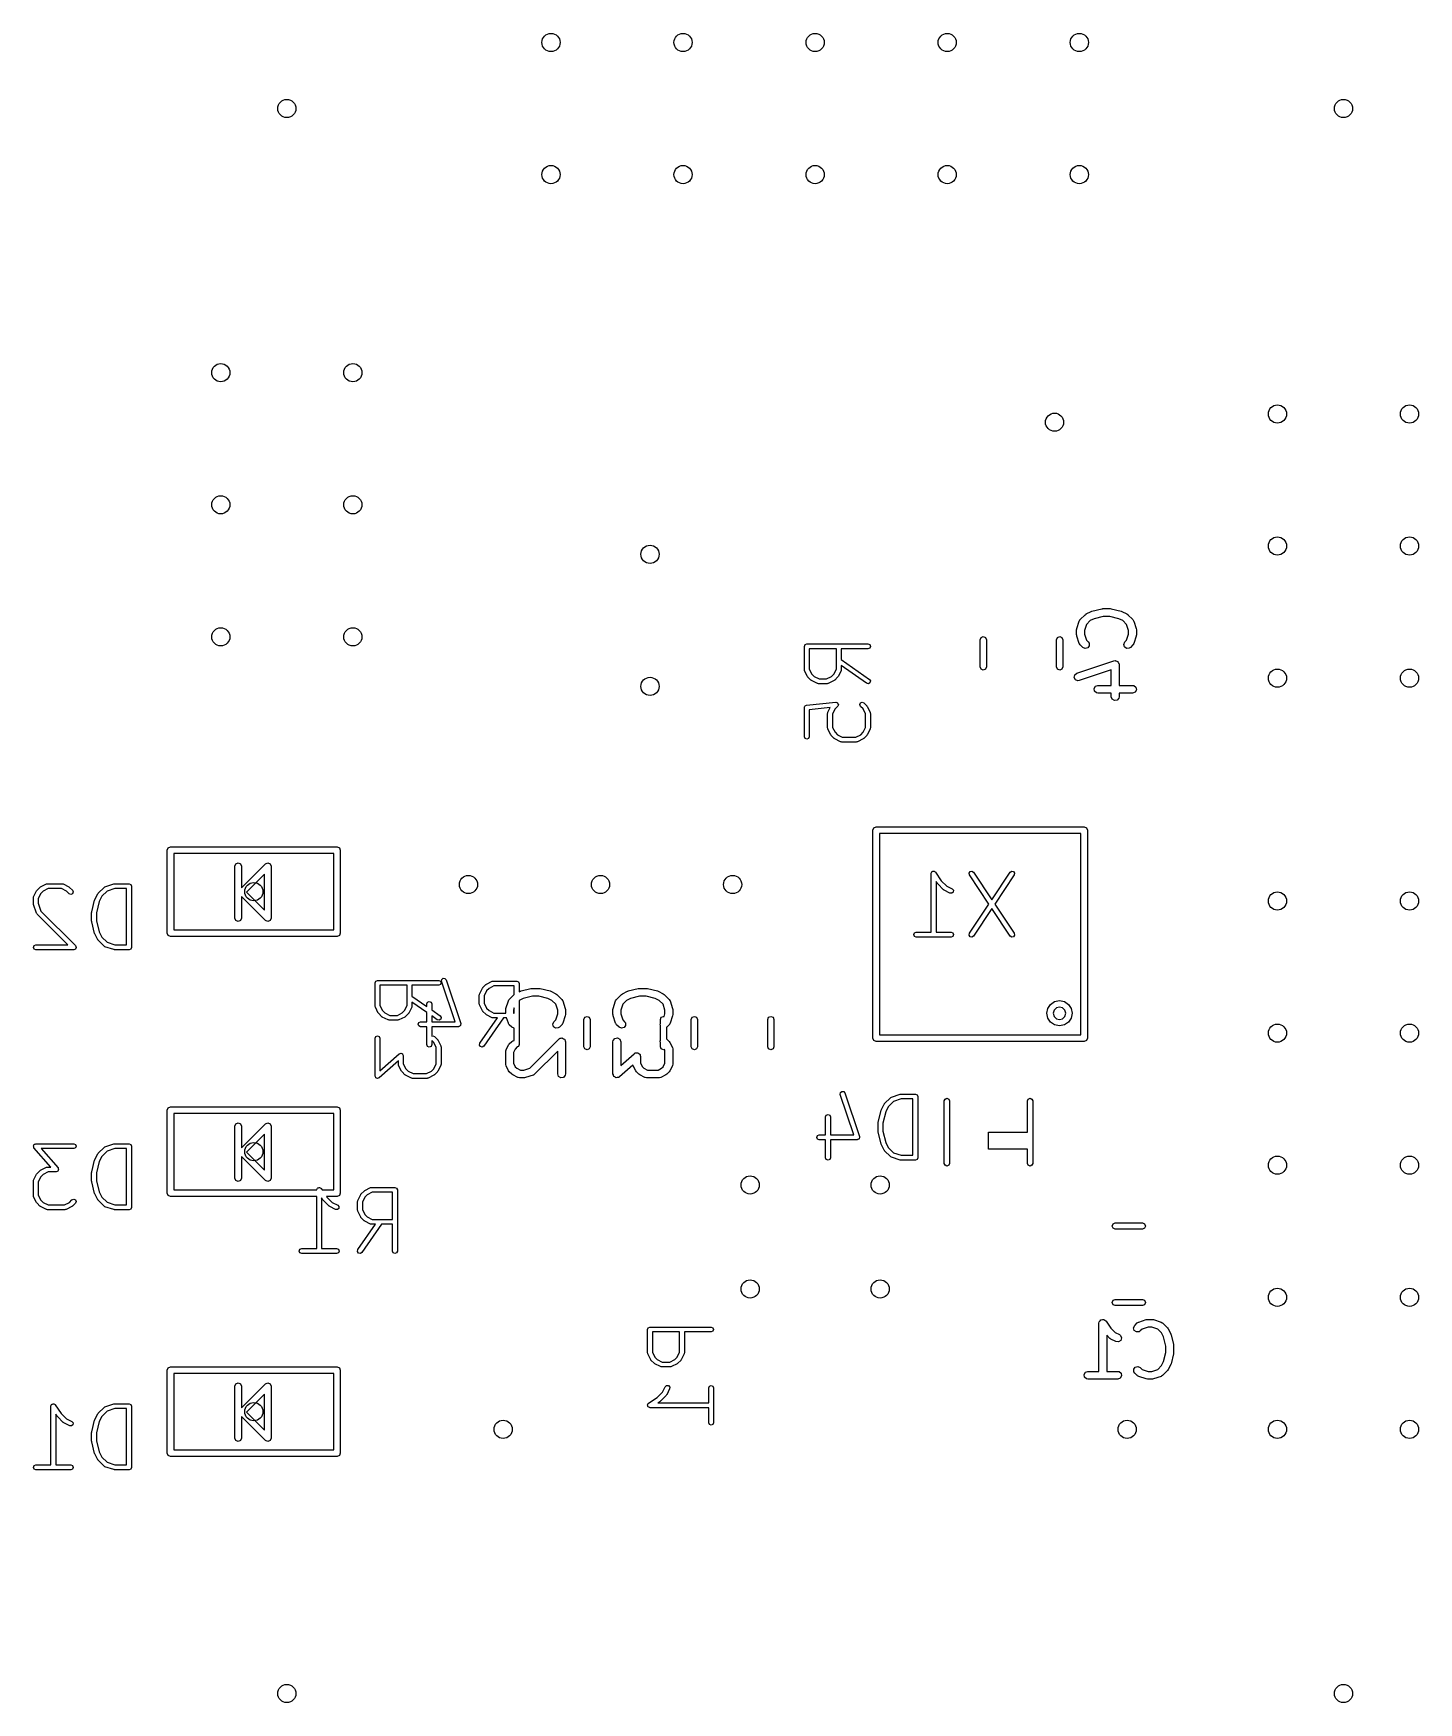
# Model space of a CAD drawing. Extents: x 5.25 to 6.3, y -4.74 to -3.48.
import ezdxf

# ---------------------------------------------------------------- set-up
doc = ezdxf.new("R2010")
doc.units = 0
doc.header["$MEASUREMENT"] = 0
doc.layers.add('BLACK', color=7, linetype='CONTINUOUS')

msp = doc.modelspace()

# ---------------------------------------------------------------- linework, layer by layer
at = {"layer": 'BLACK', "linetype": 'CONTINUOUS'}
for p, q in [((6.04721, -3.92098), (6.05096, -3.91723)), ((6.05096, -3.91723), (6.05169, -3.91672)), ((6.05169, -3.91672), (6.05173, -3.91667)), ((6.05173, -3.91667), (6.05548, -3.9148)), ((6.05548, -3.9148), (6.05597, -3.91465)), ((6.05597, -3.91465), (6.05609, -3.91458)), ((6.05609, -3.91458), (6.06358, -3.9127)), ((6.06358, -3.9127), (6.06417, -3.91266)), ((6.06417, -3.91266), (6.0643, -3.91261)), ((6.0643, -3.91261), (6.06993, -3.91261)), ((6.06993, -3.91261), (6.07051, -3.91272)), ((6.07051, -3.91272), (6.07064, -3.9127)), ((6.07064, -3.9127), (6.07814, -3.91458)), ((6.07814, -3.91458), (6.07861, -3.91478)), ((6.07861, -3.91478), (6.07874, -3.9148)), ((6.07874, -3.9148), (6.08249, -3.91667)), ((6.08249, -3.91667), (6.0832, -3.9172)), ((6.0832, -3.9172), (6.08326, -3.91723)), ((6.08326, -3.91723), (6.08701, -3.92098)), ((6.04448, -3.92869), (6.04463, -3.92782)), ((6.04448, -3.93244), (6.04448, -3.92869)), ((6.04463, -3.92776), (6.0465, -3.92213)), ((6.04463, -3.92782), (6.04463, -3.92776)), ((6.0465, -3.92213), (6.04699, -3.92123)), ((6.04699, -3.92123), (6.04714, -3.92114)), ((6.04714, -3.92114), (6.04721, -3.92098)), ((6.05188, -3.92466), (6.05038, -3.92917)), ((6.05038, -3.92917), (6.05038, -3.93196)), ((6.0548, -3.92174), (6.05188, -3.92466)), ((6.05783, -3.92023), (6.0548, -3.92174)), ((6.06466, -3.91852), (6.05783, -3.92023)), ((6.06956, -3.91852), (6.06466, -3.91852)), ((6.07639, -3.92023), (6.06956, -3.91852)), ((6.07942, -3.92174), (6.07639, -3.92023)), ((6.08234, -3.92466), (6.07942, -3.92174)), ((6.08385, -3.92917), (6.08234, -3.92466)), ((6.08385, -3.93196), (6.08385, -3.92917)), ((6.08701, -3.92098), (6.0876, -3.92182)), ((6.0876, -3.92182), (6.08761, -3.92199)), ((6.08761, -3.92199), (6.08772, -3.92213)), ((6.08772, -3.92213), (6.0896, -3.92776)), ((6.0896, -3.92776), (6.08973, -3.92863)), ((6.08973, -3.92863), (6.08975, -3.92869)), ((6.08975, -3.92869), (6.08975, -3.93244)), ((5.83833, -3.9412), (5.83887, -3.9399)), ((5.83833, -3.95885), (5.83833, -3.9412)), ((5.83887, -3.9399), (5.84017, -3.93936)), ((5.84017, -3.93936), (5.88649, -3.93936)), ((5.88649, -3.93936), (5.88779, -3.9399)), ((5.88779, -3.9425), (5.88649, -3.94304)), ((5.88779, -3.9399), (5.88833, -3.9412)), ((5.88833, -3.9412), (5.88779, -3.9425)), ((5.97145, -3.93621), (5.97214, -3.93454)), ((5.97145, -3.95679), (5.97145, -3.93621)), ((5.97214, -3.93454), (5.97381, -3.93385)), ((5.97381, -3.93385), (5.97548, -3.93454)), ((5.97548, -3.93454), (5.97618, -3.93621)), ((5.97618, -3.93621), (5.97618, -3.95679)), ((6.02932, -3.93621), (6.03002, -3.93454)), ((6.02932, -3.95679), (6.02932, -3.93621)), ((6.03002, -3.93454), (6.03169, -3.93385)), ((6.03169, -3.93385), (6.03336, -3.93454)), ((6.03336, -3.93454), (6.03405, -3.93621)), ((6.03405, -3.93621), (6.03405, -3.95679)), ((6.0445, -3.9325), (6.04448, -3.93244)), ((6.04463, -3.93337), (6.0445, -3.9325)), ((6.0465, -3.939), (6.04463, -3.93337)), ((6.04661, -3.93914), (6.0465, -3.939)), ((6.04663, -3.93931), (6.04661, -3.93914)), ((6.04721, -3.94015), (6.04663, -3.93931)), ((6.04909, -3.94203), (6.04721, -3.94015)), ((6.05092, -3.94288), (6.04909, -3.94203)), ((6.05038, -3.93196), (6.05188, -3.93647)), ((6.05287, -3.94236), (6.05092, -3.94288)), ((6.05188, -3.93647), (6.05327, -3.93785)), ((6.05403, -3.9407), (6.05287, -3.94236)), ((6.05327, -3.93785), (6.05385, -3.93869)), ((6.05385, -3.93869), (6.05403, -3.9407)), ((6.08011, -3.93968), (6.08096, -3.93785)), ((6.08063, -3.94163), (6.08011, -3.93968)), ((6.08228, -3.94279), (6.08063, -3.94163)), ((6.08096, -3.93785), (6.08234, -3.93647)), ((6.0843, -3.94261), (6.08228, -3.94279)), ((6.08234, -3.93647), (6.08385, -3.93196)), ((6.08514, -3.94203), (6.0843, -3.94261)), ((6.08701, -3.94015), (6.08514, -3.94203)), ((6.08709, -3.93999), (6.08701, -3.94015)), ((6.08724, -3.9399), (6.08709, -3.93999)), ((6.08772, -3.939), (6.08724, -3.9399)), ((6.0896, -3.93337), (6.08772, -3.939)), ((6.08975, -3.93244), (6.0896, -3.93331)), ((6.0896, -3.93331), (6.0896, -3.93337)), ((5.86259, -3.94304), (5.84201, -3.94304)), ((5.84201, -3.94304), (5.84201, -3.95841)), ((5.86259, -3.95841), (5.86259, -3.94304)), ((5.88649, -3.94304), (5.86627, -3.94304)), ((5.86627, -3.94304), (5.86627, -3.95127)), ((5.86627, -3.95127), (5.88754, -3.96616)), ((6.04462, -3.96151), (6.07274, -3.95214)), ((6.07274, -3.95214), (6.07376, -3.95198)), ((6.07376, -3.95198), (6.07397, -3.95207)), ((6.07397, -3.95207), (6.07419, -3.95203)), ((6.07419, -3.95203), (6.07488, -3.95243)), ((6.07488, -3.95243), (6.07563, -3.95273)), ((6.07563, -3.95273), (6.07574, -3.95293)), ((6.07574, -3.95293), (6.07594, -3.95304)), ((6.07594, -3.95304), (6.07621, -3.9538)), ((6.07621, -3.9538), (6.0766, -3.9545)), ((6.0766, -3.9545), (6.07655, -3.95472)), ((6.07655, -3.95472), (6.07663, -3.95494)), ((6.07663, -3.95494), (6.07663, -3.97073)), ((5.83849, -3.95924), (5.83833, -3.95885)), ((5.83852, -3.95967), (5.83849, -3.95924)), ((5.84073, -3.96408), (5.83852, -3.95967)), ((5.84096, -3.96428), (5.84073, -3.96408)), ((5.84107, -3.96456), (5.84096, -3.96428)), ((5.84328, -3.96676), (5.84107, -3.96456)), ((5.84201, -3.95841), (5.84389, -3.96217)), ((5.84356, -3.96688), (5.84328, -3.96676)), ((5.84376, -3.96711), (5.84356, -3.96688)), ((5.84817, -3.96931), (5.84376, -3.96711)), ((5.84389, -3.96217), (5.84567, -3.96395)), ((5.84567, -3.96395), (5.84942, -3.96583)), ((5.84942, -3.96583), (5.85517, -3.96583)), ((5.85517, -3.96583), (5.85893, -3.96395)), ((5.86084, -3.96711), (5.85643, -3.96931)), ((5.85893, -3.96395), (5.86071, -3.96217)), ((5.86071, -3.96217), (5.86259, -3.95841)), ((5.86104, -3.96688), (5.86084, -3.96711)), ((5.86132, -3.96676), (5.86104, -3.96688)), ((5.86353, -3.96456), (5.86132, -3.96676)), ((5.86364, -3.96428), (5.86353, -3.96456)), ((5.86387, -3.96408), (5.86364, -3.96428)), ((5.86608, -3.95967), (5.86387, -3.96408)), ((5.86611, -3.95924), (5.86608, -3.95967)), ((5.86627, -3.95885), (5.86611, -3.95924)), ((5.88543, -3.96918), (5.86627, -3.95576)), ((5.86627, -3.95576), (5.86627, -3.95885)), ((5.88754, -3.96616), (5.8883, -3.96735)), ((5.8883, -3.96735), (5.88799, -3.96872)), ((5.97214, -3.95846), (5.97145, -3.95679)), ((5.97381, -3.95915), (5.97214, -3.95846)), ((5.97548, -3.95846), (5.97381, -3.95915)), ((5.97618, -3.95679), (5.97548, -3.95846)), ((6.03002, -3.95846), (6.02932, -3.95679)), ((6.03169, -3.95915), (6.03002, -3.95846)), ((6.03336, -3.95846), (6.03169, -3.95915)), ((6.03405, -3.95679), (6.03336, -3.95846)), ((6.04263, -3.96474), (6.04304, -3.96276)), ((6.04359, -3.96652), (6.04263, -3.96474)), ((6.04304, -3.96276), (6.04462, -3.96151)), ((6.04547, -3.96726), (6.04359, -3.96652)), ((6.04649, -3.96711), (6.04547, -3.96726)), ((6.07072, -3.95903), (6.04649, -3.96711)), ((6.07072, -3.97073), (6.07072, -3.95903)), ((5.84859, -3.96934), (5.84817, -3.96931)), ((5.84899, -3.96951), (5.84859, -3.96934)), ((5.85561, -3.96951), (5.84899, -3.96951)), ((5.856, -3.96934), (5.85561, -3.96951)), ((5.85643, -3.96931), (5.856, -3.96934)), ((5.88681, -3.96948), (5.88543, -3.96918)), ((5.88799, -3.96872), (5.88681, -3.96948)), ((6.05764, -3.97317), (6.05865, -3.97142)), ((6.05799, -3.97516), (6.05764, -3.97317)), ((6.05954, -3.97646), (6.05799, -3.97516)), ((6.05865, -3.97142), (6.06055, -3.97073)), ((6.06055, -3.97664), (6.05954, -3.97646)), ((6.06055, -3.97073), (6.07072, -3.97073)), ((6.07072, -3.97664), (6.06055, -3.97664)), ((6.07072, -3.97931), (6.07072, -3.97664)), ((6.07141, -3.98121), (6.07072, -3.97931)), ((6.07645, -3.98032), (6.07515, -3.98187)), ((6.07663, -3.97931), (6.07645, -3.98032)), ((6.07663, -3.97073), (6.0868, -3.97073)), ((6.0868, -3.97664), (6.07663, -3.97664)), ((6.07663, -3.97664), (6.07663, -3.97931)), ((6.0868, -3.97073), (6.08781, -3.97091)), ((6.0887, -3.97595), (6.0868, -3.97664)), ((6.08781, -3.97091), (6.08936, -3.97221)), ((6.08971, -3.9742), (6.0887, -3.97595)), ((6.08936, -3.97221), (6.08971, -3.9742)), ((5.83833, -3.98752), (5.83856, -3.98695)), ((5.83833, -4.00958), (5.83833, -3.98752)), ((5.83856, -3.98695), (5.83874, -3.98635)), ((5.83874, -3.98635), (5.83883, -3.98631)), ((5.83883, -3.98631), (5.83887, -3.98622)), ((5.83887, -3.98622), (5.83944, -3.98598)), ((5.83944, -3.98598), (5.83998, -3.98569)), ((5.83998, -3.98569), (5.86204, -3.98348)), ((5.85792, -3.98759), (5.84201, -3.98918)), ((5.84201, -3.98918), (5.84201, -4.00958)), ((5.85597, -3.99193), (5.85614, -3.99154)), ((5.85597, -4.00296), (5.85597, -3.99193)), ((5.85614, -3.99154), (5.85617, -3.99111)), ((5.85617, -3.99111), (5.85792, -3.98759)), ((5.86153, -3.98861), (5.85965, -3.99237)), ((5.85965, -3.99237), (5.85965, -4.00253)), ((5.86353, -3.98661), (5.86153, -3.98861)), ((5.86204, -3.98348), (5.86213, -3.98351)), ((5.86213, -3.98351), (5.86222, -3.98347)), ((5.86222, -3.98347), (5.8628, -3.98371)), ((5.8628, -3.98371), (5.86339, -3.98389)), ((5.86339, -3.98389), (5.86344, -3.98398)), ((5.86344, -3.98398), (5.86353, -3.98401)), ((5.86353, -3.98401), (5.86376, -3.98459)), ((5.86356, -3.98652), (5.86353, -3.98661)), ((5.86365, -3.98648), (5.86356, -3.98652)), ((5.86383, -3.98589), (5.86365, -3.98648)), ((5.86376, -3.98459), (5.86406, -3.98513)), ((5.86406, -3.98531), (5.86383, -3.98589)), ((5.86406, -3.98513), (5.86403, -3.98522)), ((5.86403, -3.98522), (5.86406, -3.98531)), ((5.88024, -3.98531), (5.88077, -3.98401)), ((5.88077, -3.98661), (5.88024, -3.98531)), ((5.88077, -3.98401), (5.88208, -3.98347)), ((5.88277, -3.98861), (5.88077, -3.98661)), ((5.88208, -3.98347), (5.88338, -3.98401)), ((5.88465, -3.99237), (5.88277, -3.98861)), ((5.88338, -3.98401), (5.88558, -3.98622)), ((5.88465, -4.00253), (5.88465, -3.99237)), ((5.88558, -3.98622), (5.8857, -3.9865)), ((5.8857, -3.9865), (5.88593, -3.9867)), ((5.88593, -3.9867), (5.88813, -3.99111)), ((5.88813, -3.99111), (5.88816, -3.99154)), ((5.88816, -3.99154), (5.88833, -3.99193)), ((5.88833, -3.99193), (5.88833, -4.00296)), ((6.07316, -3.98222), (6.07141, -3.98121)), ((6.07515, -3.98187), (6.07316, -3.98222)), ((5.85614, -4.00336), (5.85597, -4.00296)), ((5.85617, -4.00378), (5.85614, -4.00336)), ((5.85837, -4.00819), (5.85617, -4.00378)), ((5.85965, -4.00253), (5.86153, -4.00628)), ((5.88277, -4.00628), (5.88465, -4.00253)), ((5.88813, -4.00378), (5.88593, -4.00819)), ((5.88816, -4.00336), (5.88813, -4.00378)), ((5.88833, -4.00296), (5.88816, -4.00336)), ((5.83887, -4.01088), (5.83833, -4.00958)), ((5.84017, -4.01142), (5.83887, -4.01088)), ((5.84147, -4.01088), (5.84017, -4.01142)), ((5.84201, -4.00958), (5.84147, -4.01088)), ((5.8586, -4.00839), (5.85837, -4.00819)), ((5.85872, -4.00867), (5.8586, -4.00839)), ((5.86092, -4.01088), (5.85872, -4.00867)), ((5.8612, -4.01099), (5.86092, -4.01088)), ((5.8614, -4.01122), (5.8612, -4.01099)), ((5.86581, -4.01343), (5.8614, -4.01122)), ((5.86153, -4.00628), (5.86331, -4.00806)), ((5.86331, -4.00806), (5.86707, -4.00994)), ((5.86624, -4.01346), (5.86581, -4.01343)), ((5.86664, -4.01362), (5.86624, -4.01346)), ((5.87766, -4.01362), (5.86664, -4.01362)), ((5.86707, -4.00994), (5.87723, -4.00994)), ((5.87723, -4.00994), (5.88099, -4.00806)), ((5.87806, -4.01346), (5.87766, -4.01362)), ((5.87849, -4.01343), (5.87806, -4.01346)), ((5.8829, -4.01122), (5.87849, -4.01343)), ((5.88099, -4.00806), (5.88277, -4.00628)), ((5.8831, -4.01099), (5.8829, -4.01122)), ((5.88338, -4.01088), (5.8831, -4.01099)), ((5.88558, -4.00867), (5.88338, -4.01088)), ((5.8857, -4.00839), (5.88558, -4.00867)), ((5.88593, -4.00819), (5.8857, -4.00839)), ((5.89026, -4.08026), (5.89099, -4.07849)), ((5.89026, -4.23774), (5.89026, -4.08026)), ((5.89099, -4.07849), (5.89276, -4.07776)), ((5.89276, -4.07776), (6.05024, -4.07776)), ((6.05024, -4.07776), (6.05201, -4.07849)), ((6.05201, -4.07849), (6.05274, -4.08026)), ((6.05274, -4.08026), (6.05274, -4.23774)), ((5.35601, -4.09542), (5.35674, -4.09365)), ((5.35674, -4.09365), (5.35851, -4.09292)), ((5.35851, -4.09292), (5.48449, -4.09292)), ((5.48449, -4.09292), (5.48626, -4.09365)), ((5.48626, -4.09365), (5.48699, -4.09542)), ((5.89526, -4.08276), (5.89526, -4.23524)), ((6.04774, -4.08276), (5.89526, -4.08276)), ((6.04774, -4.23524), (6.04774, -4.08276)), ((5.35601, -4.15841), (5.35601, -4.09542)), ((5.36101, -4.09792), (5.36101, -4.15591)), ((5.48199, -4.09792), (5.36101, -4.09792)), ((5.40719, -4.10762), (5.40792, -4.10585)), ((5.40792, -4.10585), (5.40969, -4.10512)), ((5.40969, -4.10512), (5.41146, -4.10585)), ((5.41146, -4.10585), (5.41219, -4.10762)), ((5.41219, -4.12403), (5.43036, -4.10585)), ((5.43036, -4.10585), (5.43213, -4.10512)), ((5.43213, -4.10512), (5.4339, -4.10585)), ((5.4339, -4.10585), (5.43463, -4.10762)), ((5.48199, -4.15591), (5.48199, -4.09792)), ((5.48699, -4.09542), (5.48699, -4.15841)), ((5.40719, -4.14699), (5.40719, -4.10762)), ((5.41219, -4.10762), (5.41219, -4.12403)), ((5.42963, -4.11366), (5.41598, -4.12731)), ((5.42963, -4.14096), (5.42963, -4.11366)), ((5.43463, -4.10762), (5.43463, -4.14699)), ((5.93434, -4.11315), (5.93441, -4.11297)), ((5.93434, -4.15763), (5.93434, -4.11315)), ((5.93437, -4.11279), (5.93467, -4.11234)), ((5.93441, -4.11297), (5.93437, -4.11279)), ((5.93467, -4.11234), (5.93487, -4.11185)), ((5.93487, -4.11185), (5.93505, -4.11178)), ((5.93505, -4.11178), (5.93515, -4.11162)), ((5.93515, -4.11162), (5.93568, -4.11151)), ((5.93568, -4.11151), (5.93618, -4.11131)), ((5.93618, -4.11131), (5.93635, -4.11138)), ((5.93635, -4.11138), (5.93654, -4.11135)), ((5.93654, -4.11135), (5.93698, -4.11164)), ((5.93698, -4.11164), (5.93748, -4.11185)), ((5.93748, -4.11185), (5.93755, -4.11202)), ((5.93755, -4.11202), (5.93771, -4.11213)), ((5.93771, -4.11213), (5.94202, -4.11859)), ((5.93906, -4.12079), (5.93802, -4.11923)), ((5.93802, -4.11923), (5.93802, -4.15763)), ((5.94202, -4.11859), (5.94609, -4.12267)), ((5.96305, -4.11279), (5.96383, -4.11162)), ((5.96332, -4.11417), (5.96305, -4.11279)), ((5.97808, -4.13631), (5.96332, -4.11417)), ((5.96383, -4.11162), (5.96521, -4.11135)), ((5.96521, -4.11135), (5.96638, -4.11213)), ((5.96638, -4.11213), (5.98029, -4.13299)), ((5.98029, -4.13299), (5.9942, -4.11213)), ((5.99726, -4.11417), (5.9825, -4.13631)), ((5.9942, -4.11213), (5.99537, -4.11135)), ((5.99537, -4.11135), (5.99675, -4.11162)), ((5.99675, -4.11162), (5.99753, -4.11279)), ((5.99753, -4.11279), (5.99726, -4.11417)), ((5.25462, -4.13157), (5.25479, -4.13117)), ((5.25462, -4.13598), (5.25462, -4.13157)), ((5.25479, -4.13117), (5.25482, -4.13075)), ((5.25482, -4.13075), (5.25702, -4.12633)), ((5.25702, -4.12633), (5.25725, -4.12614)), ((5.25725, -4.12614), (5.25737, -4.12586)), ((5.25737, -4.12586), (5.25957, -4.12365)), ((5.26018, -4.12825), (5.2583, -4.132)), ((5.2583, -4.132), (5.2583, -4.13568)), ((5.25957, -4.12365), (5.25985, -4.12353)), ((5.25985, -4.12353), (5.26005, -4.12331)), ((5.26005, -4.12331), (5.26446, -4.1211)), ((5.26196, -4.12646), (5.26018, -4.12825)), ((5.26572, -4.12459), (5.26196, -4.12646)), ((5.26446, -4.1211), (5.26489, -4.12107)), ((5.26489, -4.12107), (5.26529, -4.12091)), ((5.26529, -4.12091), (5.27632, -4.12091)), ((5.27588, -4.12459), (5.26572, -4.12459)), ((5.27964, -4.12646), (5.27588, -4.12459)), ((5.27632, -4.12091), (5.27671, -4.12107)), ((5.27671, -4.12107), (5.27714, -4.1211)), ((5.27714, -4.1211), (5.28155, -4.12331)), ((5.28163, -4.12846), (5.27964, -4.12646)), ((5.28155, -4.12331), (5.28175, -4.12353)), ((5.28293, -4.129), (5.28163, -4.12846)), ((5.28175, -4.12353), (5.28203, -4.12365)), ((5.28203, -4.12365), (5.28423, -4.12586)), ((5.28423, -4.12846), (5.28293, -4.129)), ((5.28423, -4.12586), (5.28477, -4.12716)), ((5.28477, -4.12716), (5.28423, -4.12846)), ((5.30114, -4.13295), (5.30334, -4.12854)), ((5.30334, -4.12854), (5.30357, -4.12834)), ((5.30357, -4.12834), (5.30369, -4.12806)), ((5.30369, -4.12806), (5.3081, -4.12365)), ((5.3065, -4.13045), (5.30452, -4.13442)), ((5.31039, -4.12656), (5.3065, -4.13045)), ((5.3081, -4.12365), (5.3085, -4.12349)), ((5.3085, -4.12349), (5.30882, -4.12321)), ((5.30882, -4.12321), (5.31544, -4.121)), ((5.31632, -4.12459), (5.31039, -4.12656)), ((5.31544, -4.121), (5.31574, -4.12102)), ((5.31574, -4.12102), (5.31602, -4.12091)), ((5.31602, -4.12091), (5.32705, -4.12091)), ((5.32521, -4.12459), (5.31632, -4.12459)), ((5.32521, -4.16723), (5.32521, -4.12459)), ((5.32705, -4.12091), (5.32835, -4.12144)), ((5.32835, -4.12144), (5.32889, -4.12275)), ((5.32889, -4.12275), (5.32889, -4.16907)), ((5.43036, -4.14876), (5.41219, -4.13059)), ((5.41219, -4.13059), (5.41219, -4.14699)), ((5.41598, -4.12731), (5.42963, -4.14096)), ((5.93921, -4.12089), (5.93906, -4.12079)), ((5.93929, -4.12107), (5.93921, -4.12089)), ((5.9437, -4.12548), (5.93929, -4.12107)), ((5.94398, -4.12559), (5.9437, -4.12548)), ((5.94418, -4.12582), (5.94398, -4.12559)), ((5.94859, -4.12803), (5.94418, -4.12582)), ((5.94609, -4.12267), (5.95023, -4.12474)), ((5.94999, -4.12813), (5.94859, -4.12803)), ((5.95106, -4.12721), (5.94999, -4.12813)), ((5.95023, -4.12474), (5.95116, -4.1258)), ((5.95116, -4.1258), (5.95106, -4.12721)), ((5.25474, -4.13626), (5.25462, -4.13598)), ((5.25472, -4.13656), (5.25474, -4.13626)), ((5.25692, -4.14318), (5.25472, -4.13656)), ((5.2572, -4.1435), (5.25692, -4.14318)), ((5.25737, -4.1439), (5.2572, -4.1435)), ((5.2807, -4.16723), (5.25737, -4.1439)), ((5.2583, -4.13568), (5.26028, -4.1416)), ((5.26028, -4.1416), (5.28644, -4.16776)), ((5.29874, -4.1426), (5.29883, -4.14238)), ((5.29874, -4.14921), (5.29874, -4.1426)), ((5.29879, -4.14215), (5.301, -4.13333)), ((5.29883, -4.14238), (5.29879, -4.14215)), ((5.301, -4.13333), (5.30112, -4.13316)), ((5.30112, -4.13316), (5.30114, -4.13295)), ((5.30452, -4.13442), (5.30242, -4.14282)), ((5.30242, -4.14282), (5.30242, -4.14899)), ((5.96332, -4.15845), (5.97808, -4.13631)), ((5.98029, -4.13963), (5.96638, -4.16049)), ((5.9942, -4.16049), (5.98029, -4.13963)), ((5.9825, -4.13631), (5.99726, -4.15845)), ((5.29883, -4.14943), (5.29874, -4.14921)), ((5.29879, -4.14966), (5.29883, -4.14943)), ((5.301, -4.15848), (5.29879, -4.14966)), ((5.30242, -4.14899), (5.30452, -4.1574)), ((5.30452, -4.1574), (5.3065, -4.16136)), ((5.36101, -4.15591), (5.48199, -4.15591)), ((5.40792, -4.14876), (5.40719, -4.14699)), ((5.40969, -4.14949), (5.40792, -4.14876)), ((5.41146, -4.14876), (5.40969, -4.14949)), ((5.41219, -4.14699), (5.41146, -4.14876)), ((5.43213, -4.14949), (5.43036, -4.14876)), ((5.4339, -4.14876), (5.43213, -4.14949)), ((5.43463, -4.14699), (5.4339, -4.14876)), ((5.92164, -4.15817), (5.92294, -4.15763)), ((5.92294, -4.15763), (5.93434, -4.15763)), ((5.93802, -4.15763), (5.94941, -4.15763)), ((5.94941, -4.15763), (5.95071, -4.15817)), ((5.25462, -4.16907), (5.25516, -4.16776)), ((5.25516, -4.17037), (5.25462, -4.16907)), ((5.25516, -4.16776), (5.25646, -4.16723)), ((5.25646, -4.17091), (5.25516, -4.17037)), ((5.25646, -4.16723), (5.2807, -4.16723)), ((5.28644, -4.17037), (5.28514, -4.17091)), ((5.28644, -4.16776), (5.28698, -4.16907)), ((5.28698, -4.16907), (5.28644, -4.17037)), ((5.30112, -4.15865), (5.301, -4.15848)), ((5.30114, -4.15886), (5.30112, -4.15865)), ((5.30334, -4.16327), (5.30114, -4.15886)), ((5.30357, -4.16347), (5.30334, -4.16327)), ((5.30369, -4.16375), (5.30357, -4.16347)), ((5.3081, -4.16816), (5.30369, -4.16375)), ((5.3065, -4.16136), (5.31039, -4.16525)), ((5.3085, -4.16833), (5.3081, -4.16816)), ((5.30882, -4.16861), (5.3085, -4.16833)), ((5.31544, -4.17081), (5.30882, -4.16861)), ((5.31039, -4.16525), (5.31632, -4.16723)), ((5.31632, -4.16723), (5.32521, -4.16723)), ((5.32835, -4.17037), (5.32705, -4.17091)), ((5.32889, -4.16907), (5.32835, -4.17037)), ((5.35674, -4.16018), (5.35601, -4.15841)), ((5.35851, -4.16091), (5.35674, -4.16018)), ((5.48449, -4.16091), (5.35851, -4.16091)), ((5.48626, -4.16018), (5.48449, -4.16091)), ((5.48699, -4.15841), (5.48626, -4.16018)), ((5.9211, -4.15947), (5.92164, -4.15817)), ((5.92164, -4.16077), (5.9211, -4.15947)), ((5.92294, -4.16131), (5.92164, -4.16077)), ((5.93618, -4.16131), (5.92294, -4.16131)), ((5.94941, -4.16131), (5.93618, -4.16131)), ((5.95071, -4.16077), (5.94941, -4.16131)), ((5.95071, -4.15817), (5.95125, -4.15947)), ((5.95125, -4.15947), (5.95071, -4.16077)), ((5.96305, -4.15983), (5.96332, -4.15845)), ((5.96383, -4.161), (5.96305, -4.15983)), ((5.96521, -4.16127), (5.96383, -4.161)), ((5.96638, -4.16049), (5.96521, -4.16127)), ((5.99537, -4.16127), (5.9942, -4.16049)), ((5.99675, -4.161), (5.99537, -4.16127)), ((5.99753, -4.15983), (5.99675, -4.161)), ((5.99726, -4.15845), (5.99753, -4.15983)), ((5.28514, -4.17091), (5.25646, -4.17091)), ((5.31574, -4.17079), (5.31544, -4.17081)), ((5.31602, -4.17091), (5.31574, -4.17079)), ((5.32705, -4.17091), (5.31602, -4.17091)), ((5.51333, -4.19592), (5.51387, -4.19462)), ((5.51387, -4.19462), (5.51517, -4.19408)), ((5.51517, -4.19408), (5.56149, -4.19408)), ((5.56149, -4.19408), (5.56279, -4.19462)), ((5.56279, -4.19462), (5.56333, -4.19592)), ((5.56366, -4.19479), (5.56376, -4.19339)), ((5.57388, -4.22546), (5.56366, -4.19479)), ((5.56376, -4.19339), (5.56483, -4.19247)), ((5.56483, -4.19247), (5.56623, -4.19257)), ((5.56623, -4.19257), (5.56715, -4.19363)), ((5.56715, -4.19363), (5.57818, -4.22672)), ((5.59767, -4.19698), (5.60208, -4.19477)), ((5.60208, -4.19477), (5.60251, -4.19474)), ((5.60251, -4.19474), (5.6029, -4.19458)), ((5.6029, -4.19458), (5.62055, -4.19458)), ((5.62055, -4.19458), (5.62185, -4.19512)), ((5.62185, -4.19512), (5.62239, -4.19642)), ((5.51333, -4.21357), (5.51333, -4.19592)), ((5.53759, -4.19776), (5.51701, -4.19776)), ((5.51701, -4.19776), (5.51701, -4.21313)), ((5.53759, -4.21313), (5.53759, -4.19776)), ((5.56149, -4.19776), (5.54127, -4.19776)), ((5.54127, -4.19776), (5.54127, -4.20599)), ((5.54127, -4.20599), (5.55254, -4.21388)), ((5.56279, -4.19722), (5.56149, -4.19776)), ((5.56333, -4.19592), (5.56279, -4.19722)), ((5.59224, -4.20524), (5.59241, -4.20484)), ((5.59224, -4.21186), (5.59224, -4.20524)), ((5.59241, -4.20484), (5.59244, -4.20442)), ((5.59244, -4.20442), (5.59464, -4.20001)), ((5.59464, -4.20001), (5.59487, -4.19981)), ((5.59487, -4.19981), (5.59499, -4.19953)), ((5.59499, -4.19953), (5.59719, -4.19732)), ((5.5978, -4.20192), (5.59592, -4.20567)), ((5.59592, -4.20567), (5.59592, -4.21142)), ((5.59719, -4.19732), (5.59747, -4.19721)), ((5.59747, -4.19721), (5.59767, -4.19698)), ((5.59958, -4.20014), (5.5978, -4.20192)), ((5.60334, -4.19826), (5.59958, -4.20014)), ((5.61871, -4.19826), (5.60334, -4.19826)), ((5.61493, -4.20848), (5.61868, -4.20473)), ((5.61868, -4.20473), (5.61871, -4.20471)), ((5.61871, -4.20471), (5.61871, -4.19826)), ((5.62239, -4.19642), (5.62239, -4.2027)), ((5.62239, -4.2027), (5.6232, -4.2023)), ((5.62555, -4.20773), (5.62252, -4.20924)), ((5.6232, -4.2023), (5.62369, -4.20215)), ((5.62369, -4.20215), (5.6238, -4.20208)), ((5.6238, -4.20208), (5.6313, -4.2002)), ((5.63238, -4.20602), (5.62555, -4.20773)), ((5.6313, -4.2002), (5.63189, -4.20016)), ((5.63189, -4.20016), (5.63202, -4.20011)), ((5.63202, -4.20011), (5.63764, -4.20011)), ((5.63728, -4.20602), (5.63238, -4.20602)), ((5.64411, -4.20773), (5.63728, -4.20602)), ((5.63764, -4.20011), (5.63822, -4.20022)), ((5.63822, -4.20022), (5.63836, -4.2002)), ((5.63836, -4.2002), (5.64586, -4.20208)), ((5.64714, -4.20924), (5.64411, -4.20773)), ((5.64586, -4.20208), (5.64632, -4.20228)), ((5.64632, -4.20228), (5.64646, -4.2023)), ((5.64646, -4.2023), (5.65021, -4.20417)), ((5.65021, -4.20417), (5.65092, -4.2047)), ((5.65092, -4.2047), (5.65098, -4.20473)), ((5.65098, -4.20473), (5.65473, -4.20848)), ((5.69618, -4.20848), (5.69993, -4.20473)), ((5.69993, -4.20473), (5.70065, -4.20422)), ((5.70065, -4.20422), (5.7007, -4.20417)), ((5.7007, -4.20417), (5.70445, -4.2023)), ((5.7068, -4.20773), (5.70377, -4.20924)), ((5.70445, -4.2023), (5.70494, -4.20215)), ((5.70494, -4.20215), (5.70505, -4.20208)), ((5.70505, -4.20208), (5.71255, -4.2002)), ((5.71363, -4.20602), (5.7068, -4.20773)), ((5.71255, -4.2002), (5.71314, -4.20016)), ((5.71314, -4.20016), (5.71327, -4.20011)), ((5.71327, -4.20011), (5.71889, -4.20011)), ((5.71853, -4.20602), (5.71363, -4.20602)), ((5.72536, -4.20773), (5.71853, -4.20602)), ((5.71889, -4.20011), (5.71947, -4.20022)), ((5.71947, -4.20022), (5.71961, -4.2002)), ((5.71961, -4.2002), (5.72711, -4.20208)), ((5.72839, -4.20924), (5.72536, -4.20773)), ((5.72711, -4.20208), (5.72757, -4.20228)), ((5.72757, -4.20228), (5.72771, -4.2023)), ((5.72771, -4.2023), (5.73146, -4.20417)), ((5.73146, -4.20417), (5.73217, -4.2047)), ((5.73217, -4.2047), (5.73223, -4.20473)), ((5.73223, -4.20473), (5.73598, -4.20848)), ((5.51349, -4.21396), (5.51333, -4.21357)), ((5.51352, -4.21439), (5.51349, -4.21396)), ((5.51573, -4.2188), (5.51352, -4.21439)), ((5.51596, -4.219), (5.51573, -4.2188)), ((5.51607, -4.21928), (5.51596, -4.219)), ((5.51828, -4.22149), (5.51607, -4.21928)), ((5.51701, -4.21313), (5.51889, -4.21689)), ((5.51889, -4.21689), (5.52067, -4.21867)), ((5.52067, -4.21867), (5.52442, -4.22055)), ((5.52442, -4.22055), (5.53017, -4.22055)), ((5.53017, -4.22055), (5.53393, -4.21867)), ((5.53393, -4.21867), (5.53571, -4.21689)), ((5.53571, -4.21689), (5.53759, -4.21313)), ((5.53853, -4.21928), (5.53632, -4.22149)), ((5.53864, -4.219), (5.53853, -4.21928)), ((5.53887, -4.2188), (5.53864, -4.219)), ((5.54108, -4.21439), (5.53887, -4.2188)), ((5.54111, -4.21396), (5.54108, -4.21439)), ((5.54127, -4.21357), (5.54111, -4.21396)), ((5.55254, -4.21837), (5.54127, -4.21049)), ((5.54127, -4.21049), (5.54127, -4.21357)), ((5.55254, -4.21186), (5.55308, -4.21056)), ((5.55254, -4.21388), (5.55254, -4.21186)), ((5.55254, -4.22546), (5.55254, -4.21837)), ((5.55308, -4.21056), (5.55438, -4.21002)), ((5.55438, -4.21002), (5.55568, -4.21056)), ((5.55568, -4.21056), (5.55622, -4.21186)), ((5.55622, -4.21186), (5.55622, -4.21646)), ((5.55622, -4.21646), (5.56254, -4.22088)), ((5.56043, -4.2239), (5.55622, -4.22095)), ((5.55622, -4.22095), (5.55622, -4.22546)), ((5.56254, -4.22088), (5.5633, -4.22207)), ((5.59241, -4.21225), (5.59224, -4.21186)), ((5.59244, -4.21268), (5.59241, -4.21225)), ((5.59464, -4.21709), (5.59244, -4.21268)), ((5.59487, -4.21729), (5.59464, -4.21709)), ((5.59499, -4.21757), (5.59487, -4.21729)), ((5.59719, -4.21978), (5.59499, -4.21757)), ((5.59592, -4.21142), (5.5978, -4.21518)), ((5.59747, -4.21989), (5.59719, -4.21978)), ((5.59767, -4.22012), (5.59747, -4.21989)), ((5.60208, -4.22233), (5.59767, -4.22012)), ((5.5978, -4.21518), (5.59958, -4.21696)), ((5.59958, -4.21696), (5.60334, -4.21884)), ((5.60334, -4.21884), (5.61219, -4.21884)), ((5.61219, -4.21619), (5.61234, -4.21532)), ((5.61219, -4.21884), (5.61219, -4.21619)), ((5.61234, -4.21526), (5.61422, -4.20963)), ((5.61234, -4.21532), (5.61234, -4.21526)), ((5.61422, -4.20963), (5.61471, -4.20873)), ((5.61471, -4.20873), (5.61486, -4.20864)), ((5.61486, -4.20864), (5.61493, -4.20848)), ((5.61871, -4.21483), (5.6181, -4.21667)), ((5.6181, -4.21667), (5.6181, -4.21884)), ((5.6181, -4.21884), (5.61871, -4.21884)), ((5.61871, -4.21884), (5.61871, -4.21483)), ((5.62252, -4.20924), (5.62239, -4.20937)), ((5.62239, -4.20937), (5.62239, -4.24274)), ((5.65006, -4.21216), (5.64714, -4.20924)), ((5.65156, -4.21667), (5.65006, -4.21216)), ((5.65006, -4.22397), (5.65156, -4.21946)), ((5.65156, -4.21946), (5.65156, -4.21667)), ((5.65473, -4.20848), (5.65532, -4.20932)), ((5.65532, -4.20932), (5.65533, -4.20949)), ((5.65533, -4.20949), (5.65544, -4.20963)), ((5.65544, -4.20963), (5.65732, -4.21526)), ((5.65732, -4.22087), (5.65544, -4.2265)), ((5.65747, -4.21994), (5.65731, -4.22081)), ((5.65731, -4.22081), (5.65732, -4.22087)), ((5.65732, -4.21526), (5.65745, -4.21613)), ((5.65745, -4.21613), (5.65747, -4.21619)), ((5.65747, -4.21619), (5.65747, -4.21994)), ((5.69344, -4.21619), (5.69359, -4.21532)), ((5.69344, -4.21994), (5.69344, -4.21619)), ((5.69346, -4.22), (5.69344, -4.21994)), ((5.69359, -4.22087), (5.69346, -4.22)), ((5.69359, -4.21526), (5.69547, -4.20963)), ((5.69359, -4.21532), (5.69359, -4.21526)), ((5.69547, -4.2265), (5.69359, -4.22087)), ((5.69547, -4.20963), (5.69596, -4.20873)), ((5.69596, -4.20873), (5.69611, -4.20864)), ((5.69611, -4.20864), (5.69618, -4.20848)), ((5.70085, -4.21216), (5.69935, -4.21667)), ((5.69935, -4.21667), (5.69935, -4.21946)), ((5.69935, -4.21946), (5.70085, -4.22397)), ((5.70377, -4.20924), (5.70085, -4.21216)), ((5.73131, -4.21216), (5.72839, -4.20924)), ((5.73281, -4.21667), (5.73131, -4.21216)), ((5.73212, -4.22153), (5.73281, -4.21946)), ((5.73281, -4.21946), (5.73281, -4.21667)), ((5.73598, -4.20848), (5.73657, -4.20932)), ((5.73657, -4.20932), (5.73658, -4.20949)), ((5.73658, -4.20949), (5.73669, -4.20963)), ((5.73669, -4.20963), (5.73857, -4.21526)), ((5.73857, -4.22087), (5.73669, -4.2265)), ((5.73872, -4.21994), (5.73856, -4.22081)), ((5.73856, -4.22081), (5.73857, -4.22087)), ((5.73857, -4.21526), (5.7387, -4.21613)), ((5.7387, -4.21613), (5.73872, -4.21619)), ((5.73872, -4.21619), (5.73872, -4.21994)), ((6.02193, -4.219), (6.02266, -4.21534)), ((6.02266, -4.22266), (6.02193, -4.219)), ((6.02266, -4.21534), (6.02473, -4.21223)), ((6.02473, -4.21223), (6.02784, -4.21016)), ((6.0274, -4.21663), (6.02677, -4.219)), ((6.02677, -4.219), (6.0274, -4.22137)), ((6.02913, -4.2149), (6.0274, -4.21663)), ((6.02784, -4.21016), (6.0315, -4.20943)), ((6.0315, -4.21427), (6.02913, -4.2149)), ((6.0315, -4.20943), (6.03516, -4.21016)), ((6.03387, -4.2149), (6.0315, -4.21427)), ((6.0356, -4.21663), (6.03387, -4.2149)), ((6.03516, -4.21016), (6.03827, -4.21223)), ((6.03623, -4.219), (6.0356, -4.21663)), ((6.0356, -4.22137), (6.03623, -4.219)), ((6.03827, -4.21223), (6.04034, -4.21534)), ((6.04034, -4.21534), (6.04107, -4.219)), ((6.04107, -4.219), (6.04034, -4.22266)), ((5.51856, -4.2216), (5.51828, -4.22149)), ((5.51876, -4.22183), (5.51856, -4.2216)), ((5.52317, -4.22404), (5.51876, -4.22183)), ((5.52359, -4.22407), (5.52317, -4.22404)), ((5.52399, -4.22423), (5.52359, -4.22407)), ((5.53061, -4.22423), (5.52399, -4.22423)), ((5.531, -4.22407), (5.53061, -4.22423)), ((5.53143, -4.22404), (5.531, -4.22407)), ((5.53584, -4.22183), (5.53143, -4.22404)), ((5.53604, -4.2216), (5.53584, -4.22183)), ((5.53632, -4.22149), (5.53604, -4.2216)), ((5.54592, -4.2273), (5.54646, -4.226)), ((5.54646, -4.2286), (5.54592, -4.2273)), ((5.54646, -4.226), (5.54776, -4.22546)), ((5.54776, -4.22914), (5.54646, -4.2286)), ((5.54776, -4.22546), (5.55254, -4.22546)), ((5.55254, -4.22914), (5.54776, -4.22914)), ((5.55254, -4.24274), (5.55254, -4.22914)), ((5.55622, -4.22546), (5.57388, -4.22546)), ((5.57644, -4.22914), (5.55622, -4.22914)), ((5.55622, -4.22914), (5.55622, -4.23635)), ((5.56181, -4.2242), (5.56043, -4.2239)), ((5.56299, -4.22345), (5.56181, -4.2242)), ((5.5633, -4.22207), (5.56299, -4.22345)), ((5.57672, -4.22902), (5.57644, -4.22914)), ((5.57702, -4.22904), (5.57672, -4.22902)), ((5.57734, -4.22876), (5.57702, -4.22904)), ((5.57774, -4.2286), (5.57734, -4.22876)), ((5.57785, -4.22832), (5.57774, -4.2286)), ((5.57808, -4.22812), (5.57785, -4.22832)), ((5.57811, -4.22769), (5.57808, -4.22812)), ((5.57828, -4.2273), (5.57811, -4.22769)), ((5.57818, -4.22672), (5.57816, -4.22702)), ((5.57816, -4.22702), (5.57828, -4.2273)), ((5.59257, -4.24168), (5.60599, -4.22252)), ((5.61048, -4.22252), (5.59559, -4.24379)), ((5.60251, -4.22236), (5.60208, -4.22233)), ((5.6029, -4.22252), (5.60251, -4.22236)), ((5.60599, -4.22252), (5.6029, -4.22252)), ((5.61289, -4.22252), (5.61048, -4.22252)), ((5.61422, -4.2265), (5.61289, -4.22252)), ((5.61433, -4.22664), (5.61422, -4.2265)), ((5.61434, -4.22681), (5.61433, -4.22664)), ((5.61493, -4.22765), (5.61434, -4.22681)), ((5.61681, -4.22953), (5.61493, -4.22765)), ((5.61864, -4.23038), (5.61681, -4.22953)), ((5.61871, -4.23036), (5.61864, -4.23038)), ((5.61871, -4.23967), (5.61871, -4.23036)), ((5.64782, -4.22718), (5.64868, -4.22535)), ((5.64835, -4.22913), (5.64782, -4.22718)), ((5.65, -4.23029), (5.64835, -4.22913)), ((5.64868, -4.22535), (5.65006, -4.22397)), ((5.65201, -4.23011), (5.65, -4.23029)), ((5.65285, -4.22953), (5.65201, -4.23011)), ((5.65473, -4.22765), (5.65285, -4.22953)), ((5.6548, -4.22749), (5.65473, -4.22765)), ((5.65495, -4.2274), (5.6548, -4.22749)), ((5.65544, -4.2265), (5.65495, -4.2274)), ((5.67145, -4.22371), (5.67214, -4.22204)), ((5.67145, -4.24429), (5.67145, -4.22371)), ((5.67214, -4.22204), (5.67381, -4.22135)), ((5.67381, -4.22135), (5.67548, -4.22204)), ((5.67548, -4.22204), (5.67618, -4.22371)), ((5.67618, -4.22371), (5.67618, -4.24429)), ((5.69558, -4.22664), (5.69547, -4.2265)), ((5.69559, -4.22681), (5.69558, -4.22664)), ((5.69618, -4.22765), (5.69559, -4.22681)), ((5.69806, -4.22953), (5.69618, -4.22765)), ((5.69989, -4.23038), (5.69806, -4.22953)), ((5.70184, -4.22986), (5.69989, -4.23038)), ((5.70085, -4.22397), (5.70223, -4.22535)), ((5.703, -4.2282), (5.70184, -4.22986)), ((5.70223, -4.22535), (5.70282, -4.22619)), ((5.70282, -4.22619), (5.703, -4.2282)), ((5.72907, -4.22718), (5.72932, -4.22664)), ((5.72932, -4.22812), (5.72907, -4.22718)), ((5.72932, -4.22371), (5.73002, -4.22204)), ((5.72932, -4.22664), (5.72932, -4.22371)), ((5.72932, -4.23957), (5.72932, -4.22812)), ((5.73002, -4.22204), (5.73169, -4.22135)), ((5.73169, -4.22135), (5.73212, -4.22153)), ((5.7341, -4.22953), (5.73405, -4.22956)), ((5.73405, -4.22956), (5.73405, -4.23845)), ((5.73598, -4.22765), (5.7341, -4.22953)), ((5.73605, -4.22749), (5.73598, -4.22765)), ((5.7362, -4.2274), (5.73605, -4.22749)), ((5.73669, -4.2265), (5.7362, -4.2274)), ((5.7527, -4.22371), (5.75339, -4.22204)), ((5.7527, -4.24429), (5.7527, -4.22371)), ((5.75339, -4.22204), (5.75506, -4.22135)), ((5.75506, -4.22135), (5.75673, -4.22204)), ((5.75673, -4.22204), (5.75743, -4.22371)), ((5.75743, -4.22371), (5.75743, -4.24429)), ((5.81057, -4.22371), (5.81127, -4.22204)), ((5.81057, -4.24429), (5.81057, -4.22371)), ((5.81127, -4.22204), (5.81294, -4.22135)), ((5.81294, -4.22135), (5.81461, -4.22204)), ((5.81461, -4.22204), (5.8153, -4.22371)), ((5.8153, -4.22371), (5.8153, -4.24429)), ((6.02473, -4.22577), (6.02266, -4.22266)), ((6.02784, -4.22784), (6.02473, -4.22577)), ((6.0274, -4.22137), (6.02913, -4.2231)), ((6.0315, -4.22857), (6.02784, -4.22784)), ((6.02913, -4.2231), (6.0315, -4.22373)), ((6.0315, -4.22373), (6.03387, -4.2231)), ((6.03516, -4.22784), (6.0315, -4.22857)), ((6.03387, -4.2231), (6.0356, -4.22137)), ((6.03827, -4.22577), (6.03516, -4.22784)), ((6.04034, -4.22266), (6.03827, -4.22577)), ((5.51333, -4.23783), (5.51387, -4.23653)), ((5.51333, -4.26651), (5.51333, -4.23783)), ((5.51387, -4.23653), (5.51517, -4.23599)), ((5.51517, -4.23599), (5.51647, -4.23653)), ((5.51647, -4.23653), (5.51701, -4.23783)), ((5.51701, -4.23783), (5.51701, -4.26245)), ((5.55308, -4.24404), (5.55254, -4.24274)), ((5.55438, -4.24458), (5.55308, -4.24404)), ((5.55568, -4.24404), (5.55438, -4.24458)), ((5.55622, -4.24274), (5.55568, -4.24404)), ((5.55622, -4.23635), (5.55708, -4.23599)), ((5.55777, -4.24113), (5.55622, -4.23958)), ((5.55622, -4.23958), (5.55622, -4.24274)), ((5.55708, -4.23599), (5.55838, -4.23653)), ((5.55965, -4.24488), (5.55777, -4.24113)), ((5.55838, -4.23653), (5.56058, -4.23874)), ((5.55965, -4.25725), (5.55965, -4.24488)), ((5.56058, -4.23874), (5.5607, -4.23902)), ((5.5607, -4.23902), (5.56093, -4.23921)), ((5.56093, -4.23921), (5.56313, -4.24363)), ((5.56313, -4.24363), (5.56316, -4.24405)), ((5.56316, -4.24405), (5.56333, -4.24445)), ((5.56333, -4.24445), (5.56333, -4.25768)), ((5.59227, -4.24306), (5.59257, -4.24168)), ((5.59303, -4.24424), (5.59227, -4.24306)), ((5.5944, -4.24455), (5.59303, -4.24424)), ((5.59559, -4.24379), (5.5944, -4.24455)), ((5.6125, -4.24674), (5.61438, -4.24299)), ((5.61438, -4.24299), (5.6149, -4.24228)), ((5.6149, -4.24228), (5.61493, -4.24222)), ((5.61493, -4.24222), (5.61681, -4.24035)), ((5.61681, -4.24035), (5.61765, -4.23976)), ((5.61765, -4.23976), (5.61871, -4.23967)), ((5.61945, -4.24606), (5.6181, -4.24876)), ((5.62098, -4.24452), (5.61945, -4.24606)), ((5.62105, -4.24437), (5.62098, -4.24452)), ((5.62185, -4.24404), (5.62105, -4.24437)), ((5.62239, -4.24274), (5.62185, -4.24404)), ((5.63042, -4.26048), (5.65243, -4.23847)), ((5.65243, -4.23847), (5.65295, -4.2381)), ((5.65295, -4.2381), (5.65304, -4.238)), ((5.65304, -4.238), (5.65312, -4.23799)), ((5.65312, -4.23799), (5.65327, -4.23789)), ((5.65327, -4.23789), (5.65415, -4.23781)), ((5.65415, -4.23781), (5.65503, -4.23765)), ((5.65503, -4.23765), (5.65514, -4.23772)), ((5.65514, -4.23772), (5.65528, -4.23771)), ((5.65528, -4.23771), (5.65601, -4.23822)), ((5.65601, -4.23822), (5.65678, -4.23866)), ((5.65678, -4.23866), (5.65682, -4.23879)), ((5.65682, -4.23879), (5.65693, -4.23887)), ((5.65693, -4.23887), (5.65716, -4.23973)), ((5.65716, -4.23973), (5.65747, -4.24056)), ((5.65747, -4.24056), (5.65747, -4.26493)), ((5.67214, -4.24596), (5.67145, -4.24429)), ((5.67381, -4.24665), (5.67214, -4.24596)), ((5.67548, -4.24596), (5.67381, -4.24665)), ((5.67618, -4.24429), (5.67548, -4.24596)), ((5.69344, -4.24056), (5.69362, -4.23955)), ((5.69344, -4.26493), (5.69344, -4.24056)), ((5.69362, -4.23955), (5.69492, -4.238)), ((5.69492, -4.238), (5.69691, -4.23765)), ((5.69691, -4.23765), (5.69866, -4.23866)), ((5.69866, -4.23866), (5.69935, -4.24056)), ((5.69935, -4.24056), (5.69935, -4.25843)), ((5.72916, -4.2398), (5.72932, -4.23957)), ((5.72932, -4.24165), (5.72916, -4.2398)), ((5.72932, -4.24429), (5.72932, -4.24165)), ((5.73002, -4.24596), (5.72932, -4.24429)), ((5.73169, -4.24665), (5.73002, -4.24596)), ((5.73405, -4.23845), (5.7341, -4.23847)), ((5.7341, -4.23847), (5.73598, -4.24035)), ((5.73598, -4.24035), (5.73648, -4.24107)), ((5.73648, -4.24107), (5.73653, -4.24112)), ((5.73653, -4.24112), (5.73841, -4.24487)), ((5.73841, -4.24487), (5.7387, -4.24585)), ((5.7387, -4.24585), (5.73866, -4.24602)), ((5.73866, -4.24602), (5.73872, -4.24619)), ((5.73872, -4.24619), (5.73872, -4.25743)), ((5.75339, -4.24596), (5.7527, -4.24429)), ((5.75506, -4.24665), (5.75339, -4.24596)), ((5.75673, -4.24596), (5.75506, -4.24665)), ((5.75743, -4.24429), (5.75673, -4.24596)), ((5.81127, -4.24596), (5.81057, -4.24429)), ((5.81294, -4.24665), (5.81127, -4.24596)), ((5.81461, -4.24596), (5.81294, -4.24665)), ((5.8153, -4.24429), (5.81461, -4.24596)), ((5.89099, -4.23951), (5.89026, -4.23774)), ((5.89026, -4.23774), (5.89026, -4.23774)), ((5.89276, -4.24024), (5.89099, -4.23951)), ((6.05024, -4.24024), (5.89276, -4.24024)), ((5.89526, -4.23524), (6.04774, -4.23524)), ((6.05201, -4.23951), (6.05024, -4.24024)), ((6.05274, -4.23774), (6.05201, -4.23951)), ((5.53097, -4.25512), (5.51638, -4.26789)), ((5.51701, -4.26245), (5.5316, -4.24968)), ((5.53097, -4.25768), (5.53097, -4.25512)), ((5.53114, -4.25808), (5.53097, -4.25768)), ((5.53117, -4.25851), (5.53114, -4.25808)), ((5.53337, -4.26292), (5.53117, -4.25851)), ((5.5316, -4.24968), (5.53221, -4.24947)), ((5.53221, -4.24947), (5.53281, -4.24923)), ((5.53281, -4.24923), (5.53287, -4.24925)), ((5.53287, -4.24925), (5.53294, -4.24923)), ((5.53294, -4.24923), (5.53352, -4.24952)), ((5.53352, -4.24952), (5.53411, -4.24977)), ((5.53411, -4.24977), (5.53414, -4.24983)), ((5.53414, -4.24983), (5.5342, -4.24985)), ((5.5342, -4.24985), (5.5344, -4.25047)), ((5.5344, -4.25047), (5.53465, -4.25107)), ((5.53465, -4.25107), (5.53465, -4.25725)), ((5.53465, -4.25725), (5.53653, -4.261)), ((5.55777, -4.261), (5.55965, -4.25725)), ((5.56313, -4.25851), (5.56093, -4.26292)), ((5.56316, -4.25808), (5.56313, -4.25851)), ((5.56333, -4.25768), (5.56316, -4.25808)), ((5.61219, -4.24806), (5.61237, -4.24705)), ((5.61219, -4.25743), (5.61219, -4.24806)), ((5.61225, -4.2576), (5.61219, -4.25743)), ((5.61221, -4.25777), (5.61225, -4.2576)), ((5.6125, -4.25876), (5.61221, -4.25777)), ((5.61237, -4.24705), (5.61248, -4.24692)), ((5.61248, -4.24692), (5.6125, -4.24674)), ((5.61438, -4.2625), (5.6125, -4.25876)), ((5.6181, -4.24876), (5.6181, -4.25674)), ((5.6181, -4.25674), (5.61945, -4.25943)), ((5.65156, -4.24769), (5.63411, -4.26515)), ((5.65156, -4.26493), (5.65156, -4.24769)), ((5.70858, -4.25819), (5.69834, -4.26716)), ((5.69935, -4.25843), (5.70945, -4.24959)), ((5.70875, -4.25876), (5.70858, -4.25819)), ((5.71063, -4.2625), (5.70875, -4.25876)), ((5.70945, -4.24959), (5.70983, -4.24936)), ((5.70983, -4.24936), (5.70992, -4.24925)), ((5.70992, -4.24925), (5.71004, -4.24923)), ((5.71004, -4.24923), (5.71033, -4.24906)), ((5.71033, -4.24906), (5.71112, -4.24904)), ((5.71112, -4.24904), (5.71191, -4.2489)), ((5.71191, -4.2489), (5.71211, -4.24902)), ((5.71211, -4.24902), (5.71234, -4.24902)), ((5.71234, -4.24902), (5.71297, -4.24951)), ((5.71297, -4.24951), (5.71365, -4.24991)), ((5.71365, -4.24991), (5.71374, -4.25013)), ((5.71374, -4.25013), (5.71392, -4.25028)), ((5.71392, -4.25028), (5.71407, -4.25106)), ((5.71407, -4.25106), (5.71435, -4.25181)), ((5.71435, -4.25181), (5.71435, -4.25674)), ((5.71435, -4.25674), (5.71569, -4.25943)), ((5.73146, -4.25943), (5.73281, -4.25674)), ((5.73252, -4.2463), (5.73169, -4.24665)), ((5.73281, -4.24688), (5.73252, -4.2463)), ((5.73281, -4.25674), (5.73281, -4.24688)), ((5.73841, -4.25876), (5.73653, -4.2625)), ((5.73843, -4.25858), (5.73841, -4.25876)), ((5.73854, -4.25844), (5.73843, -4.25858)), ((5.73872, -4.25743), (5.73854, -4.25844)), ((5.51357, -4.2671), (5.51333, -4.26651)), ((5.51378, -4.26772), (5.51357, -4.2671)), ((5.51384, -4.26775), (5.51378, -4.26772)), ((5.51387, -4.26781), (5.51384, -4.26775)), ((5.51446, -4.26805), (5.51387, -4.26781)), ((5.51504, -4.26834), (5.51446, -4.26805)), ((5.51511, -4.26832), (5.51504, -4.26834)), ((5.51517, -4.26835), (5.51511, -4.26832)), ((5.51577, -4.2681), (5.51517, -4.26835)), ((5.51638, -4.26789), (5.51577, -4.2681)), ((5.5336, -4.26312), (5.53337, -4.26292)), ((5.53372, -4.2634), (5.5336, -4.26312)), ((5.53592, -4.2656), (5.53372, -4.2634)), ((5.5362, -4.26572), (5.53592, -4.2656)), ((5.5364, -4.26595), (5.5362, -4.26572)), ((5.54081, -4.26815), (5.5364, -4.26595)), ((5.53653, -4.261), (5.53831, -4.26279)), ((5.53831, -4.26279), (5.54207, -4.26467)), ((5.54124, -4.26818), (5.54081, -4.26815)), ((5.54164, -4.26835), (5.54124, -4.26818)), ((5.55266, -4.26835), (5.54164, -4.26835)), ((5.54207, -4.26467), (5.55223, -4.26467)), ((5.55223, -4.26467), (5.55599, -4.26279)), ((5.55306, -4.26818), (5.55266, -4.26835)), ((5.55349, -4.26815), (5.55306, -4.26818)), ((5.5579, -4.26595), (5.55349, -4.26815)), ((5.55599, -4.26279), (5.55777, -4.261)), ((5.5581, -4.26572), (5.5579, -4.26595)), ((5.55838, -4.2656), (5.5581, -4.26572)), ((5.56058, -4.2634), (5.55838, -4.2656)), ((5.5607, -4.26312), (5.56058, -4.2634)), ((5.56093, -4.26292), (5.5607, -4.26312)), ((5.61442, -4.26255), (5.61438, -4.2625)), ((5.61493, -4.26327), (5.61442, -4.26255)), ((5.61681, -4.26515), (5.61493, -4.26327)), ((5.61686, -4.26517), (5.61681, -4.26515)), ((5.61757, -4.2657), (5.61686, -4.26517)), ((5.62132, -4.26757), (5.61757, -4.2657)), ((5.61945, -4.25943), (5.62064, -4.26063)), ((5.62064, -4.26063), (5.62334, -4.26198)), ((5.6215, -4.26759), (5.62132, -4.26757)), ((5.62163, -4.26771), (5.6215, -4.26759)), ((5.62264, -4.26789), (5.62163, -4.26771)), ((5.62639, -4.26789), (5.62264, -4.26789)), ((5.62334, -4.26198), (5.62591, -4.26198)), ((5.62591, -4.26198), (5.63042, -4.26048)), ((5.62645, -4.26786), (5.62639, -4.26789)), ((5.62733, -4.26773), (5.62645, -4.26786)), ((5.63295, -4.26586), (5.62733, -4.26773)), ((5.63309, -4.26575), (5.63295, -4.26586)), ((5.63327, -4.26573), (5.63309, -4.26575)), ((5.63411, -4.26515), (5.63327, -4.26573)), ((5.65225, -4.26683), (5.65156, -4.26493)), ((5.654, -4.26784), (5.65225, -4.26683)), ((5.65599, -4.26749), (5.654, -4.26784)), ((5.65729, -4.26594), (5.65599, -4.26749)), ((5.65747, -4.26493), (5.65729, -4.26594)), ((5.69371, -4.26568), (5.69344, -4.26493)), ((5.69387, -4.26646), (5.69371, -4.26568)), ((5.69405, -4.26661), (5.69387, -4.26646)), ((5.69413, -4.26683), (5.69405, -4.26661)), ((5.69482, -4.26723), (5.69413, -4.26683)), ((5.69544, -4.26773), (5.69482, -4.26723)), ((5.69568, -4.26772), (5.69544, -4.26773)), ((5.69588, -4.26784), (5.69568, -4.26772)), ((5.69667, -4.2677), (5.69588, -4.26784)), ((5.69746, -4.26769), (5.69667, -4.2677)), ((5.69775, -4.26751), (5.69746, -4.26769)), ((5.69787, -4.26749), (5.69775, -4.26751)), ((5.69796, -4.26739), (5.69787, -4.26749)), ((5.69834, -4.26716), (5.69796, -4.26739)), ((5.71067, -4.26255), (5.71063, -4.2625)), ((5.71118, -4.26327), (5.71067, -4.26255)), ((5.71305, -4.26515), (5.71118, -4.26327)), ((5.71311, -4.26517), (5.71305, -4.26515)), ((5.71382, -4.2657), (5.71311, -4.26517)), ((5.71757, -4.26757), (5.71382, -4.2657)), ((5.71569, -4.25943), (5.71689, -4.26063)), ((5.71689, -4.26063), (5.71959, -4.26198)), ((5.71775, -4.26759), (5.71757, -4.26757)), ((5.71788, -4.26771), (5.71775, -4.26759)), ((5.71889, -4.26789), (5.71788, -4.26771)), ((5.72827, -4.26789), (5.71889, -4.26789)), ((5.71959, -4.26198), (5.72757, -4.26198)), ((5.72757, -4.26198), (5.73027, -4.26063)), ((5.72843, -4.26783), (5.72827, -4.26789)), ((5.7286, -4.26787), (5.72843, -4.26783)), ((5.72959, -4.26757), (5.7286, -4.26787)), ((5.73334, -4.2657), (5.72959, -4.26757)), ((5.73027, -4.26063), (5.73146, -4.25943)), ((5.73338, -4.26565), (5.73334, -4.2657)), ((5.7341, -4.26515), (5.73338, -4.26565)), ((5.73598, -4.26327), (5.7341, -4.26515)), ((5.736, -4.26321), (5.73598, -4.26327)), ((5.73653, -4.2625), (5.736, -4.26321)), ((5.86553, -4.28042), (5.86563, -4.27902)), ((5.87575, -4.31109), (5.86553, -4.28042)), ((5.86563, -4.27902), (5.8667, -4.2781)), ((5.8667, -4.2781), (5.8681, -4.2782)), ((5.8681, -4.2782), (5.86902, -4.27926)), ((5.86902, -4.27926), (5.88005, -4.31235)), ((5.89906, -4.28736), (5.90347, -4.28295)), ((5.90347, -4.28295), (5.90387, -4.28279)), ((5.90387, -4.28279), (5.90419, -4.28251)), ((5.90419, -4.28251), (5.91081, -4.2803)), ((5.91169, -4.28389), (5.90577, -4.28586)), ((5.91081, -4.2803), (5.91111, -4.28032)), ((5.91111, -4.28032), (5.91139, -4.28021)), ((5.91139, -4.28021), (5.92242, -4.28021)), ((5.92058, -4.28389), (5.91169, -4.28389)), ((5.92058, -4.32653), (5.92058, -4.28389)), ((5.92242, -4.28021), (5.92372, -4.28075)), ((5.92372, -4.28075), (5.92426, -4.28205)), ((5.92426, -4.28205), (5.92426, -4.32837)), ((5.94425, -4.28538), (5.94484, -4.28396)), ((5.94484, -4.28396), (5.94625, -4.28338)), ((5.94625, -4.28338), (5.94767, -4.28396)), ((5.94767, -4.28396), (5.94825, -4.28538)), ((6.00725, -4.28538), (6.00783, -4.28396)), ((6.00783, -4.28396), (6.00925, -4.28338)), ((6.00925, -4.28338), (6.01066, -4.28396)), ((6.01066, -4.28396), (6.01125, -4.28538)), ((5.35601, -4.29227), (5.35674, -4.2905)), ((5.35601, -4.35526), (5.35601, -4.29227)), ((5.35674, -4.2905), (5.35851, -4.28977)), ((5.35851, -4.28977), (5.48449, -4.28977)), ((5.36101, -4.29477), (5.36101, -4.35276)), ((5.48199, -4.29477), (5.36101, -4.29477)), ((5.48199, -4.35276), (5.48199, -4.29477)), ((5.48449, -4.28977), (5.48626, -4.2905)), ((5.48626, -4.2905), (5.48699, -4.29227)), ((5.48699, -4.29227), (5.48699, -4.35526)), ((5.85441, -4.29749), (5.85495, -4.29619)), ((5.85495, -4.29619), (5.85625, -4.29565)), ((5.85625, -4.29565), (5.85755, -4.29619)), ((5.85755, -4.29619), (5.85809, -4.29749)), ((5.89417, -4.30145), (5.89637, -4.29263)), ((5.89637, -4.29263), (5.8965, -4.29246)), ((5.8965, -4.29246), (5.89651, -4.29225)), ((5.89651, -4.29225), (5.89872, -4.28784)), ((5.89989, -4.29372), (5.89779, -4.30213)), ((5.89872, -4.28784), (5.89895, -4.28764)), ((5.89895, -4.28764), (5.89906, -4.28736)), ((5.90188, -4.28975), (5.89989, -4.29372)), ((5.90577, -4.28586), (5.90188, -4.28975)), ((5.94425, -4.33262), (5.94425, -4.28538)), ((5.94825, -4.28538), (5.94825, -4.33262)), ((6.00725, -4.309), (6.00725, -4.28538)), ((6.01125, -4.28538), (6.01125, -4.33262)), ((5.40719, -4.30447), (5.40792, -4.3027)), ((5.40719, -4.34384), (5.40719, -4.30447)), ((5.40792, -4.3027), (5.40969, -4.30197)), ((5.40969, -4.30197), (5.41146, -4.3027)), ((5.41146, -4.3027), (5.41219, -4.30447)), ((5.41219, -4.32088), (5.43036, -4.3027)), ((5.41219, -4.30447), (5.41219, -4.32088)), ((5.43036, -4.3027), (5.43213, -4.30197)), ((5.43213, -4.30197), (5.4339, -4.3027)), ((5.4339, -4.3027), (5.43463, -4.30447)), ((5.43463, -4.30447), (5.43463, -4.34384)), ((5.85441, -4.31109), (5.85441, -4.29749)), ((5.85809, -4.29749), (5.85809, -4.31109)), ((5.89411, -4.3019), (5.8942, -4.30168)), ((5.89411, -4.30852), (5.89411, -4.3019)), ((5.8942, -4.30873), (5.89411, -4.30852)), ((5.8942, -4.30168), (5.89417, -4.30145)), ((5.89417, -4.30896), (5.8942, -4.30873)), ((5.89637, -4.31778), (5.89417, -4.30896)), ((5.89779, -4.30213), (5.89779, -4.30829)), ((5.89779, -4.30829), (5.89989, -4.3167)), ((5.97775, -4.3218), (5.97775, -4.309)), ((5.97775, -4.309), (6.00725, -4.309)), ((5.25462, -4.3196), (5.25465, -4.31954)), ((5.25487, -4.32019), (5.25462, -4.3196)), ((5.25463, -4.31947), (5.25491, -4.31889)), ((5.25465, -4.31954), (5.25463, -4.31947)), ((5.25508, -4.32081), (5.25487, -4.32019)), ((5.25491, -4.31889), (5.25516, -4.3183)), ((5.26785, -4.3354), (5.25508, -4.32081)), ((5.25516, -4.3183), (5.25522, -4.31827)), ((5.25522, -4.31827), (5.25525, -4.31821)), ((5.25525, -4.31821), (5.25587, -4.318)), ((5.25587, -4.318), (5.25646, -4.31776)), ((5.25646, -4.31776), (5.28514, -4.31776)), ((5.28514, -4.32144), (5.26052, -4.32144)), ((5.26052, -4.32144), (5.27329, -4.33603)), ((5.28514, -4.31776), (5.28644, -4.3183)), ((5.28644, -4.3209), (5.28514, -4.32144)), ((5.28644, -4.3183), (5.28698, -4.3196)), ((5.28698, -4.3196), (5.28644, -4.3209)), ((5.30369, -4.32491), (5.3081, -4.3205)), ((5.3081, -4.3205), (5.3085, -4.32034)), ((5.3085, -4.32034), (5.30882, -4.32006)), ((5.30882, -4.32006), (5.31544, -4.31785)), ((5.31632, -4.32144), (5.31039, -4.32341)), ((5.31544, -4.31785), (5.31574, -4.31787)), ((5.31574, -4.31787), (5.31602, -4.31776)), ((5.31602, -4.31776), (5.32705, -4.31776)), ((5.32521, -4.32144), (5.31632, -4.32144)), ((5.32521, -4.36408), (5.32521, -4.32144)), ((5.32705, -4.31776), (5.32835, -4.3183)), ((5.32835, -4.3183), (5.32889, -4.3196)), ((5.32889, -4.3196), (5.32889, -4.36592)), ((5.42963, -4.31051), (5.41598, -4.32416)), ((5.42963, -4.33781), (5.42963, -4.31051)), ((5.84779, -4.31293), (5.84833, -4.31163)), ((5.84833, -4.31423), (5.84779, -4.31293)), ((5.84833, -4.31163), (5.84963, -4.31109)), ((5.84963, -4.31477), (5.84833, -4.31423)), ((5.84963, -4.31109), (5.85441, -4.31109)), ((5.85441, -4.31477), (5.84963, -4.31477)), ((5.85441, -4.32837), (5.85441, -4.31477)), ((5.85809, -4.31109), (5.87575, -4.31109)), ((5.87831, -4.31477), (5.85809, -4.31477)), ((5.85809, -4.31477), (5.85809, -4.32837)), ((5.87859, -4.31465), (5.87831, -4.31477)), ((5.87889, -4.31467), (5.87859, -4.31465)), ((5.87921, -4.31439), (5.87889, -4.31467)), ((5.87961, -4.31423), (5.87921, -4.31439)), ((5.87972, -4.31395), (5.87961, -4.31423)), ((5.87995, -4.31375), (5.87972, -4.31395)), ((5.87998, -4.31332), (5.87995, -4.31375)), ((5.88015, -4.31293), (5.87998, -4.31332)), ((5.88005, -4.31235), (5.88003, -4.31265)), ((5.88003, -4.31265), (5.88015, -4.31293)), ((5.8965, -4.31795), (5.89637, -4.31778)), ((5.89651, -4.31816), (5.8965, -4.31795)), ((5.89872, -4.32257), (5.89651, -4.31816)), ((5.89989, -4.3167), (5.90188, -4.32066)), ((5.90188, -4.32066), (5.90577, -4.32455)), ((6.00725, -4.3218), (5.97775, -4.3218)), ((6.00725, -4.33262), (6.00725, -4.3218)), ((5.29879, -4.339), (5.301, -4.33018)), ((5.301, -4.33018), (5.30112, -4.33001)), ((5.30112, -4.33001), (5.30114, -4.3298)), ((5.30114, -4.3298), (5.30334, -4.32539)), ((5.30452, -4.33127), (5.30242, -4.33967)), ((5.30334, -4.32539), (5.30357, -4.32519)), ((5.30357, -4.32519), (5.30369, -4.32491)), ((5.3065, -4.3273), (5.30452, -4.33127)), ((5.31039, -4.32341), (5.3065, -4.3273)), ((5.43036, -4.34561), (5.41219, -4.32744)), ((5.41219, -4.32744), (5.41219, -4.34384)), ((5.41598, -4.32416), (5.42963, -4.33781)), ((5.85495, -4.32967), (5.85441, -4.32837)), ((5.85625, -4.33021), (5.85495, -4.32967)), ((5.85755, -4.32967), (5.85625, -4.33021)), ((5.85809, -4.32837), (5.85755, -4.32967)), ((5.89895, -4.32277), (5.89872, -4.32257)), ((5.89906, -4.32305), (5.89895, -4.32277)), ((5.90347, -4.32746), (5.89906, -4.32305)), ((5.90387, -4.32763), (5.90347, -4.32746)), ((5.90419, -4.32791), (5.90387, -4.32763)), ((5.91081, -4.33011), (5.90419, -4.32791)), ((5.90577, -4.32455), (5.91169, -4.32653)), ((5.91111, -4.33009), (5.91081, -4.33011)), ((5.91139, -4.33021), (5.91111, -4.33009)), ((5.92242, -4.33021), (5.91139, -4.33021)), ((5.91169, -4.32653), (5.92058, -4.32653)), ((5.92372, -4.32967), (5.92242, -4.33021)), ((5.92426, -4.32837), (5.92372, -4.32967)), ((5.94484, -4.33404), (5.94425, -4.33262)), ((5.94625, -4.33462), (5.94484, -4.33404)), ((5.94767, -4.33404), (5.94625, -4.33462)), ((5.94825, -4.33262), (5.94767, -4.33404)), ((6.00783, -4.33404), (6.00725, -4.33262)), ((6.00925, -4.33462), (6.00783, -4.33404)), ((6.01066, -4.33404), (6.00925, -4.33462)), ((6.01125, -4.33262), (6.01066, -4.33404)), ((5.25462, -4.34606), (5.25479, -4.34567)), ((5.25462, -4.35709), (5.25462, -4.34606)), ((5.25479, -4.34567), (5.25482, -4.34524)), ((5.25482, -4.34524), (5.25702, -4.34083)), ((5.25702, -4.34083), (5.25725, -4.34063)), ((5.25725, -4.34063), (5.25737, -4.34035)), ((5.25737, -4.34035), (5.25957, -4.33815)), ((5.26018, -4.34274), (5.2583, -4.3465)), ((5.2583, -4.3465), (5.2583, -4.35666)), ((5.25957, -4.33815), (5.25985, -4.33803)), ((5.25985, -4.33803), (5.26005, -4.3378)), ((5.26005, -4.3378), (5.26446, -4.3356)), ((5.26196, -4.34096), (5.26018, -4.34274)), ((5.26572, -4.33908), (5.26196, -4.34096)), ((5.26446, -4.3356), (5.26489, -4.33557)), ((5.26489, -4.33557), (5.26529, -4.3354)), ((5.26529, -4.3354), (5.26785, -4.3354)), ((5.2719, -4.33908), (5.26572, -4.33908)), ((5.2725, -4.33883), (5.2719, -4.33908)), ((5.27312, -4.33863), (5.2725, -4.33883)), ((5.27314, -4.33857), (5.27312, -4.33863)), ((5.2732, -4.33854), (5.27314, -4.33857)), ((5.27345, -4.33794), (5.2732, -4.33854)), ((5.27329, -4.33603), (5.2735, -4.33664)), ((5.27374, -4.33736), (5.27345, -4.33794)), ((5.2735, -4.33664), (5.27374, -4.33724)), ((5.27374, -4.33724), (5.27372, -4.3373)), ((5.27372, -4.3373), (5.27374, -4.33736)), ((5.29874, -4.33945), (5.29883, -4.33923)), ((5.29874, -4.34606), (5.29874, -4.33945)), ((5.29883, -4.34628), (5.29874, -4.34606)), ((5.29883, -4.33923), (5.29879, -4.339)), ((5.29879, -4.34651), (5.29883, -4.34628)), ((5.301, -4.35533), (5.29879, -4.34651)), ((5.30242, -4.33967), (5.30242, -4.34584)), ((5.30242, -4.34584), (5.30452, -4.35425)), ((5.40792, -4.34561), (5.40719, -4.34384)), ((5.40969, -4.34634), (5.40792, -4.34561)), ((5.41146, -4.34561), (5.40969, -4.34634)), ((5.41219, -4.34384), (5.41146, -4.34561)), ((5.43213, -4.34634), (5.43036, -4.34561)), ((5.4339, -4.34561), (5.43213, -4.34634)), ((5.43463, -4.34384), (5.4339, -4.34561)), ((5.25479, -4.35749), (5.25462, -4.35709)), ((5.25482, -4.35792), (5.25479, -4.35749)), ((5.25702, -4.36233), (5.25482, -4.35792)), ((5.2583, -4.35666), (5.26018, -4.36041)), ((5.28384, -4.3602), (5.28514, -4.35966)), ((5.28514, -4.35966), (5.28644, -4.3602)), ((5.30112, -4.3555), (5.301, -4.35533)), ((5.30114, -4.35571), (5.30112, -4.3555)), ((5.30334, -4.36012), (5.30114, -4.35571)), ((5.30452, -4.35425), (5.3065, -4.35821)), ((5.3065, -4.35821), (5.31039, -4.3621)), ((5.35674, -4.35703), (5.35601, -4.35526)), ((5.35851, -4.35776), (5.35674, -4.35703)), ((5.46914, -4.35776), (5.35851, -4.35776)), ((5.36101, -4.35276), (5.46914, -4.35276)), ((5.46914, -4.35267), (5.46921, -4.35249)), ((5.46914, -4.35276), (5.46914, -4.35267)), ((5.46914, -4.39715), (5.46914, -4.35776)), ((5.46917, -4.35231), (5.46947, -4.35186)), ((5.46921, -4.35249), (5.46917, -4.35231)), ((5.46947, -4.35186), (5.46968, -4.35137)), ((5.46968, -4.35137), (5.46985, -4.35129)), ((5.46985, -4.35129), (5.46996, -4.35114)), ((5.46996, -4.35114), (5.47048, -4.35103)), ((5.47048, -4.35103), (5.47098, -4.35083)), ((5.47098, -4.35083), (5.47115, -4.3509)), ((5.47115, -4.3509), (5.47134, -4.35086)), ((5.47134, -4.35086), (5.47178, -4.35116)), ((5.47178, -4.35116), (5.47228, -4.35137)), ((5.47228, -4.35137), (5.47235, -4.35154)), ((5.47235, -4.35154), (5.47251, -4.35165)), ((5.47251, -4.35165), (5.47325, -4.35276)), ((5.47386, -4.3603), (5.47282, -4.35874)), ((5.47282, -4.35874), (5.47282, -4.39715)), ((5.47325, -4.35276), (5.48199, -4.35276)), ((5.48449, -4.35776), (5.47658, -4.35776)), ((5.47658, -4.35776), (5.47682, -4.35811)), ((5.47682, -4.35811), (5.48089, -4.36218)), ((5.48626, -4.35703), (5.48449, -4.35776)), ((5.48699, -4.35526), (5.48626, -4.35703)), ((5.50021, -4.36067), (5.50242, -4.35626)), ((5.50242, -4.35626), (5.50265, -4.35606)), ((5.50265, -4.35606), (5.50276, -4.35578)), ((5.50276, -4.35578), (5.50497, -4.35357)), ((5.50558, -4.35817), (5.5037, -4.36192)), ((5.50497, -4.35357), (5.50525, -4.35346)), ((5.50525, -4.35346), (5.50545, -4.35323)), ((5.50545, -4.35323), (5.50986, -4.35102)), ((5.50736, -4.35639), (5.50558, -4.35817)), ((5.51112, -4.35451), (5.50736, -4.35639)), ((5.50986, -4.35102), (5.51029, -4.35099)), ((5.51029, -4.35099), (5.51068, -4.35083)), ((5.51068, -4.35083), (5.52833, -4.35083)), ((5.52649, -4.35451), (5.51112, -4.35451)), ((5.52649, -4.37509), (5.52649, -4.35451)), ((5.52833, -4.35083), (5.52963, -4.35137)), ((5.52963, -4.35137), (5.53017, -4.35267)), ((5.53017, -4.35267), (5.53017, -4.39899)), ((5.25725, -4.36253), (5.25702, -4.36233)), ((5.25737, -4.36281), (5.25725, -4.36253)), ((5.25957, -4.36501), (5.25737, -4.36281)), ((5.25985, -4.36513), (5.25957, -4.36501)), ((5.26005, -4.36536), (5.25985, -4.36513)), ((5.26446, -4.36756), (5.26005, -4.36536)), ((5.26018, -4.36041), (5.26196, -4.3622)), ((5.26196, -4.3622), (5.26572, -4.36408)), ((5.26489, -4.36759), (5.26446, -4.36756)), ((5.26529, -4.36776), (5.26489, -4.36759)), ((5.27852, -4.36776), (5.26529, -4.36776)), ((5.26572, -4.36408), (5.27809, -4.36408)), ((5.27809, -4.36408), (5.28184, -4.3622)), ((5.27892, -4.36759), (5.27852, -4.36776)), ((5.27934, -4.36756), (5.27892, -4.36759)), ((5.28376, -4.36536), (5.27934, -4.36756)), ((5.28184, -4.3622), (5.28384, -4.3602)), ((5.28395, -4.36513), (5.28376, -4.36536)), ((5.28423, -4.36501), (5.28395, -4.36513)), ((5.28644, -4.36281), (5.28423, -4.36501)), ((5.28644, -4.3602), (5.28698, -4.3615)), ((5.28698, -4.3615), (5.28644, -4.36281)), ((5.30357, -4.36032), (5.30334, -4.36012)), ((5.30369, -4.3606), (5.30357, -4.36032)), ((5.3081, -4.36501), (5.30369, -4.3606)), ((5.3085, -4.36518), (5.3081, -4.36501)), ((5.30882, -4.36546), (5.3085, -4.36518)), ((5.31544, -4.36766), (5.30882, -4.36546)), ((5.31039, -4.3621), (5.31632, -4.36408)), ((5.31574, -4.36764), (5.31544, -4.36766)), ((5.31602, -4.36776), (5.31574, -4.36764)), ((5.32705, -4.36776), (5.31602, -4.36776)), ((5.31632, -4.36408), (5.32521, -4.36408)), ((5.32835, -4.36722), (5.32705, -4.36776)), ((5.32889, -4.36592), (5.32835, -4.36722)), ((5.47402, -4.36041), (5.47386, -4.3603)), ((5.47409, -4.36059), (5.47402, -4.36041)), ((5.4785, -4.365), (5.47409, -4.36059)), ((5.47878, -4.36511), (5.4785, -4.365)), ((5.47898, -4.36534), (5.47878, -4.36511)), ((5.48339, -4.36755), (5.47898, -4.36534)), ((5.48089, -4.36218), (5.48504, -4.36426)), ((5.48479, -4.36765), (5.48339, -4.36755)), ((5.48586, -4.36672), (5.48479, -4.36765)), ((5.48504, -4.36426), (5.48596, -4.36532)), ((5.48596, -4.36532), (5.48586, -4.36672)), ((5.50002, -4.36149), (5.50018, -4.36109)), ((5.50002, -4.36811), (5.50002, -4.36149)), ((5.50018, -4.3685), (5.50002, -4.36811)), ((5.50018, -4.36109), (5.50021, -4.36067)), ((5.50021, -4.36893), (5.50018, -4.3685)), ((5.50242, -4.37334), (5.50021, -4.36893)), ((5.5037, -4.36192), (5.5037, -4.36767)), ((5.5037, -4.36767), (5.50558, -4.37143)), ((5.50558, -4.37143), (5.50736, -4.37321)), ((5.50035, -4.39793), (5.51376, -4.37877)), ((5.50265, -4.37354), (5.50242, -4.37334)), ((5.50276, -4.37382), (5.50265, -4.37354)), ((5.50497, -4.37603), (5.50276, -4.37382)), ((5.51826, -4.37877), (5.50337, -4.40004)), ((5.50525, -4.37614), (5.50497, -4.37603)), ((5.50545, -4.37637), (5.50525, -4.37614)), ((5.50986, -4.37858), (5.50545, -4.37637)), ((5.50736, -4.37321), (5.51112, -4.37509)), ((5.51029, -4.37861), (5.50986, -4.37858)), ((5.51068, -4.37877), (5.51029, -4.37861)), ((5.51376, -4.37877), (5.51068, -4.37877)), ((5.51112, -4.37509), (5.52649, -4.37509)), ((5.52649, -4.37877), (5.51826, -4.37877)), ((5.52649, -4.39899), (5.52649, -4.37877)), ((6.07135, -4.38006), (6.07204, -4.37839)), ((6.07204, -4.38173), (6.07135, -4.38006)), ((6.07204, -4.37839), (6.07371, -4.3777)), ((6.07371, -4.38243), (6.07204, -4.38173)), ((6.07371, -4.3777), (6.09429, -4.3777)), ((6.09429, -4.38243), (6.07371, -4.38243)), ((6.09429, -4.3777), (6.09596, -4.37839)), ((6.09596, -4.38173), (6.09429, -4.38243)), ((6.09596, -4.37839), (6.09665, -4.38006)), ((6.09665, -4.38006), (6.09596, -4.38173)), ((5.4559, -4.39899), (5.45644, -4.39769)), ((5.45644, -4.39769), (5.45774, -4.39715)), ((5.45774, -4.39715), (5.46914, -4.39715)), ((5.47282, -4.39715), (5.48421, -4.39715)), ((5.48421, -4.39715), (5.48551, -4.39769)), ((5.48551, -4.39769), (5.48605, -4.39899)), ((5.50005, -4.39931), (5.50035, -4.39793)), ((5.45644, -4.40029), (5.4559, -4.39899)), ((5.45774, -4.40083), (5.45644, -4.40029)), ((5.47098, -4.40083), (5.45774, -4.40083)), ((5.48421, -4.40083), (5.47098, -4.40083)), ((5.48551, -4.40029), (5.48421, -4.40083)), ((5.48605, -4.39899), (5.48551, -4.40029)), ((5.5008, -4.40049), (5.50005, -4.39931)), ((5.50218, -4.4008), (5.5008, -4.40049)), ((5.50337, -4.40004), (5.50218, -4.4008)), ((5.52703, -4.40029), (5.52649, -4.39899)), ((5.52833, -4.40083), (5.52703, -4.40029)), ((5.52963, -4.40029), (5.52833, -4.40083)), ((5.53017, -4.39899), (5.52963, -4.40029)), ((6.07204, -4.43627), (6.07371, -4.43557)), ((6.07371, -4.43557), (6.09429, -4.43557)), ((6.09429, -4.43557), (6.09596, -4.43627)), ((6.07135, -4.43794), (6.07204, -4.43627)), ((6.07204, -4.43961), (6.07135, -4.43794)), ((6.07371, -4.4403), (6.07204, -4.43961)), ((6.09429, -4.4403), (6.07371, -4.4403)), ((6.09596, -4.43961), (6.09429, -4.4403)), ((6.09596, -4.43627), (6.09665, -4.43794)), ((6.09665, -4.43794), (6.09596, -4.43961)), ((5.71958, -4.45842), (5.72012, -4.45712)), ((5.71958, -4.47607), (5.71958, -4.45842)), ((5.72012, -4.45712), (5.72142, -4.45658)), ((5.72142, -4.45658), (5.76774, -4.45658)), ((5.74384, -4.46026), (5.72326, -4.46026)), ((5.72326, -4.46026), (5.72326, -4.47563)), ((5.74384, -4.47563), (5.74384, -4.46026)), ((5.76774, -4.46026), (5.74752, -4.46026)), ((5.74752, -4.46026), (5.74752, -4.47607)), ((5.76774, -4.45658), (5.76904, -4.45712)), ((5.76904, -4.45972), (5.76774, -4.46026)), ((5.76904, -4.45712), (5.76958, -4.45842)), ((5.76958, -4.45842), (5.76904, -4.45972)), ((6.06136, -4.45368), (6.06154, -4.45267)), ((6.06136, -4.4901), (6.06136, -4.45368)), ((6.06154, -4.45267), (6.06165, -4.45254)), ((6.06165, -4.45254), (6.06167, -4.45237)), ((6.06167, -4.45237), (6.06229, -4.45178)), ((6.06229, -4.45178), (6.06284, -4.45112)), ((6.06284, -4.45112), (6.06301, -4.45109)), ((6.06301, -4.45109), (6.06313, -4.45097)), ((6.06313, -4.45097), (6.06398, -4.45092)), ((6.06398, -4.45092), (6.06483, -4.45077)), ((6.06483, -4.45077), (6.06497, -4.45085)), ((6.06497, -4.45085), (6.06514, -4.45084)), ((6.06514, -4.45084), (6.06583, -4.45135)), ((6.06583, -4.45135), (6.06658, -4.45178)), ((6.06658, -4.45178), (6.06663, -4.45194)), ((6.06663, -4.45194), (6.06677, -4.45204)), ((6.06677, -4.45204), (6.07036, -4.45742)), ((6.07036, -4.45742), (6.07356, -4.46063)), ((6.07356, -4.46063), (6.07688, -4.46229)), ((6.08762, -4.45717), (6.08847, -4.45534)), ((6.08814, -4.45912), (6.08762, -4.45717)), ((6.0898, -4.46028), (6.08814, -4.45912)), ((6.08847, -4.45534), (6.09035, -4.45346)), ((6.09181, -4.4601), (6.0898, -4.46028)), ((6.09035, -4.45346), (6.09119, -4.45288)), ((6.09119, -4.45288), (6.09136, -4.45286)), ((6.09136, -4.45286), (6.0915, -4.45275)), ((6.0915, -4.45275), (6.09713, -4.45088)), ((6.09265, -4.45952), (6.09181, -4.4601)), ((6.09403, -4.45813), (6.09265, -4.45952)), ((6.09854, -4.45663), (6.09403, -4.45813)), ((6.09713, -4.45088), (6.098, -4.45075)), ((6.098, -4.45075), (6.09806, -4.45073)), ((6.09806, -4.45073), (6.10181, -4.45073)), ((6.10133, -4.45663), (6.09854, -4.45663)), ((6.10584, -4.45813), (6.10133, -4.45663)), ((6.10181, -4.45073), (6.10268, -4.45088)), ((6.10268, -4.45088), (6.10274, -4.45088)), ((6.10274, -4.45088), (6.10837, -4.45275)), ((6.10876, -4.46105), (6.10584, -4.45813)), ((6.10837, -4.45275), (6.10927, -4.45324)), ((6.11027, -4.46408), (6.10876, -4.46105)), ((6.10927, -4.45324), (6.10936, -4.45339)), ((6.10936, -4.45339), (6.10952, -4.45346)), ((6.10952, -4.45346), (6.11327, -4.45721)), ((6.11327, -4.45721), (6.11378, -4.45794)), ((6.11378, -4.45794), (6.11383, -4.45798)), ((6.11383, -4.45798), (6.1157, -4.46173)), ((6.06973, -4.46514), (6.06727, -4.46268)), ((6.06727, -4.46268), (6.06727, -4.4901)), ((6.06978, -4.46517), (6.06973, -4.46514)), ((6.07049, -4.46569), (6.06978, -4.46517)), ((6.07424, -4.46757), (6.07049, -4.46569)), ((6.07625, -4.4678), (6.07424, -4.46757)), ((6.07794, -4.46669), (6.07625, -4.4678)), ((6.07688, -4.46229), (6.07771, -4.4629)), ((6.07771, -4.4629), (6.07851, -4.46475)), ((6.07851, -4.46475), (6.07794, -4.46669)), ((6.11198, -4.47091), (6.11027, -4.46408)), ((6.11198, -4.47581), (6.11198, -4.47091)), ((6.1157, -4.46173), (6.11585, -4.46222)), ((6.11585, -4.46222), (6.11592, -4.46234)), ((6.11592, -4.46234), (6.1178, -4.46983)), ((6.1178, -4.46983), (6.11784, -4.47042)), ((6.11784, -4.47042), (6.11789, -4.47055)), ((6.11789, -4.47055), (6.11789, -4.47618)), ((5.71974, -4.47646), (5.71958, -4.47607)), ((5.71977, -4.47689), (5.71974, -4.47646)), ((5.72198, -4.4813), (5.71977, -4.47689)), ((5.72221, -4.4815), (5.72198, -4.4813)), ((5.72232, -4.48178), (5.72221, -4.4815)), ((5.72453, -4.48399), (5.72232, -4.48178)), ((5.72326, -4.47563), (5.72514, -4.47939)), ((5.72481, -4.4841), (5.72453, -4.48399)), ((5.72501, -4.48433), (5.72481, -4.4841)), ((5.72942, -4.48654), (5.72501, -4.48433)), ((5.72514, -4.47939), (5.72692, -4.48117)), ((5.72692, -4.48117), (5.73067, -4.48305)), ((5.73067, -4.48305), (5.73642, -4.48305)), ((5.73642, -4.48305), (5.74018, -4.48117)), ((5.74209, -4.48433), (5.73768, -4.48654)), ((5.74018, -4.48117), (5.74196, -4.47939)), ((5.74196, -4.47939), (5.74384, -4.47563)), ((5.74229, -4.4841), (5.74209, -4.48433)), ((5.74257, -4.48399), (5.74229, -4.4841)), ((5.74478, -4.48178), (5.74257, -4.48399)), ((5.74489, -4.4815), (5.74478, -4.48178)), ((5.74512, -4.4813), (5.74489, -4.4815)), ((5.74733, -4.47689), (5.74512, -4.4813)), ((5.74736, -4.47646), (5.74733, -4.47689)), ((5.74752, -4.47607), (5.74736, -4.47646)), ((6.08887, -4.48688), (6.09082, -4.48636)), ((6.09082, -4.48636), (6.09265, -4.48721)), ((6.10584, -4.48859), (6.10876, -4.48567)), ((6.10876, -4.48567), (6.11027, -4.48264)), ((6.11027, -4.48264), (6.11198, -4.47581)), ((6.1157, -4.48499), (6.11383, -4.48874)), ((6.11572, -4.48486), (6.1157, -4.48499)), ((6.11592, -4.48439), (6.11572, -4.48486)), ((6.1178, -4.47689), (6.11592, -4.48439)), ((6.11789, -4.47618), (6.11778, -4.47676)), ((6.11778, -4.47676), (6.1178, -4.47689)), ((5.35601, -4.48912), (5.35674, -4.48735)), ((5.35601, -4.55211), (5.35601, -4.48912)), ((5.35674, -4.48735), (5.35851, -4.48662)), ((5.35851, -4.48662), (5.48449, -4.48662)), ((5.36101, -4.49162), (5.36101, -4.54961)), ((5.48199, -4.49162), (5.36101, -4.49162)), ((5.40792, -4.49956), (5.40969, -4.49882)), ((5.40969, -4.49882), (5.41146, -4.49956)), ((5.43036, -4.49956), (5.43213, -4.49882)), ((5.43213, -4.49882), (5.4339, -4.49956)), ((5.48199, -4.54961), (5.48199, -4.49162)), ((5.48449, -4.48662), (5.48626, -4.48735)), ((5.48626, -4.48735), (5.48699, -4.48912)), ((5.48699, -4.48912), (5.48699, -4.55211)), ((5.72984, -4.48657), (5.72942, -4.48654)), ((5.73024, -4.48673), (5.72984, -4.48657)), ((5.73686, -4.48673), (5.73024, -4.48673)), ((5.73725, -4.48657), (5.73686, -4.48673)), ((5.73768, -4.48654), (5.73725, -4.48657)), ((6.05016, -4.49254), (6.05117, -4.49079)), ((6.05051, -4.49452), (6.05016, -4.49254)), ((6.05206, -4.49582), (6.05051, -4.49452)), ((6.05117, -4.49079), (6.05307, -4.4901)), ((6.05307, -4.496), (6.05206, -4.49582)), ((6.05307, -4.4901), (6.06136, -4.4901)), ((6.07556, -4.496), (6.05307, -4.496)), ((6.06727, -4.4901), (6.07556, -4.4901)), ((6.07556, -4.4901), (6.07657, -4.49027)), ((6.07746, -4.49531), (6.07556, -4.496)), ((6.07657, -4.49027), (6.07812, -4.49157)), ((6.07847, -4.49356), (6.07746, -4.49531)), ((6.07812, -4.49157), (6.07847, -4.49356)), ((6.08771, -4.48853), (6.08887, -4.48688)), ((6.08789, -4.49055), (6.08771, -4.48853)), ((6.08847, -4.49139), (6.08789, -4.49055)), ((6.09035, -4.49326), (6.08847, -4.49139)), ((6.09051, -4.49334), (6.09035, -4.49326)), ((6.0906, -4.49349), (6.09051, -4.49334)), ((6.0915, -4.49397), (6.0906, -4.49349)), ((6.09713, -4.49585), (6.0915, -4.49397)), ((6.09265, -4.48721), (6.09403, -4.48859)), ((6.09403, -4.48859), (6.09854, -4.4901)), ((6.09719, -4.49585), (6.09713, -4.49585)), ((6.09806, -4.496), (6.09719, -4.49585)), ((6.10181, -4.496), (6.09806, -4.496)), ((6.09854, -4.4901), (6.10133, -4.4901)), ((6.10133, -4.4901), (6.10584, -4.48859)), ((6.10187, -4.49598), (6.10181, -4.496)), ((6.10274, -4.49585), (6.10187, -4.49598)), ((6.10837, -4.49397), (6.10274, -4.49585)), ((6.10851, -4.49386), (6.10837, -4.49397)), ((6.10868, -4.49385), (6.10851, -4.49386)), ((6.10952, -4.49326), (6.10868, -4.49385)), ((6.11327, -4.48951), (6.10952, -4.49326)), ((6.1133, -4.48945), (6.11327, -4.48951)), ((6.11383, -4.48874), (6.1133, -4.48945)), ((5.40719, -4.50132), (5.40792, -4.49956)), ((5.40719, -4.54069), (5.40719, -4.50132)), ((5.41146, -4.49956), (5.41219, -4.50132)), ((5.41219, -4.51773), (5.43036, -4.49956)), ((5.41219, -4.50132), (5.41219, -4.51773)), ((5.42963, -4.50736), (5.41598, -4.52101)), ((5.42963, -4.53466), (5.42963, -4.50736)), ((5.4339, -4.49956), (5.43463, -4.50132)), ((5.43463, -4.50132), (5.43463, -4.54069)), ((5.7204, -4.51424), (5.72686, -4.50993)), ((5.72686, -4.50993), (5.73093, -4.50586)), ((5.73375, -4.50825), (5.72934, -4.51266)), ((5.73093, -4.50586), (5.73301, -4.50171)), ((5.73301, -4.50171), (5.73407, -4.50079)), ((5.73386, -4.50797), (5.73375, -4.50825)), ((5.73409, -4.50777), (5.73386, -4.50797)), ((5.73407, -4.50079), (5.73547, -4.50089)), ((5.7363, -4.50336), (5.73409, -4.50777)), ((5.73547, -4.50089), (5.7364, -4.50196)), ((5.7364, -4.50196), (5.7363, -4.50336)), ((5.7659, -4.50254), (5.76644, -4.50124)), ((5.7659, -4.51393), (5.7659, -4.50254)), ((5.76644, -4.50124), (5.76774, -4.5007)), ((5.76774, -4.5007), (5.76904, -4.50124)), ((5.76904, -4.50124), (5.76958, -4.50254)), ((5.76958, -4.50254), (5.76958, -4.52901)), ((5.26786, -4.51645), (5.26793, -4.51627)), ((5.26786, -4.56093), (5.26786, -4.51645)), ((5.26789, -4.51609), (5.26819, -4.51564)), ((5.26793, -4.51627), (5.26789, -4.51609)), ((5.26819, -4.51564), (5.2684, -4.51515)), ((5.2684, -4.51515), (5.26857, -4.51507)), ((5.26857, -4.51507), (5.26868, -4.51492)), ((5.26868, -4.51492), (5.2692, -4.51481)), ((5.2692, -4.51481), (5.2697, -4.51461)), ((5.2697, -4.51461), (5.26987, -4.51468)), ((5.26987, -4.51468), (5.27006, -4.51464)), ((5.27006, -4.51464), (5.2705, -4.51494)), ((5.2705, -4.51494), (5.271, -4.51515)), ((5.271, -4.51515), (5.27107, -4.51532)), ((5.27107, -4.51532), (5.27123, -4.51543)), ((5.27123, -4.51543), (5.27554, -4.52189)), ((5.27258, -4.52408), (5.27154, -4.52252)), ((5.27154, -4.52252), (5.27154, -4.56093)), ((5.27274, -4.52419), (5.27258, -4.52408)), ((5.27281, -4.52436), (5.27274, -4.52419)), ((5.27554, -4.52189), (5.27961, -4.52596)), ((5.30114, -4.52665), (5.30334, -4.52224)), ((5.30334, -4.52224), (5.30357, -4.52204)), ((5.30357, -4.52204), (5.30369, -4.52176)), ((5.30369, -4.52176), (5.3081, -4.51735)), ((5.3065, -4.52415), (5.30452, -4.52812)), ((5.31039, -4.52026), (5.3065, -4.52415)), ((5.3081, -4.51735), (5.3085, -4.51719)), ((5.3085, -4.51719), (5.30882, -4.51691)), ((5.30882, -4.51691), (5.31544, -4.5147)), ((5.31632, -4.51829), (5.31039, -4.52026)), ((5.31544, -4.5147), (5.31574, -4.51472)), ((5.31574, -4.51472), (5.31602, -4.51461)), ((5.31602, -4.51461), (5.32705, -4.51461)), ((5.32521, -4.51829), (5.31632, -4.51829)), ((5.32521, -4.56093), (5.32521, -4.51829)), ((5.32705, -4.51461), (5.32835, -4.51515)), ((5.32835, -4.51515), (5.32889, -4.51645)), ((5.32889, -4.51645), (5.32889, -4.56277)), ((5.43036, -4.54246), (5.41219, -4.52429)), ((5.41219, -4.52429), (5.41219, -4.54069)), ((5.41598, -4.52101), (5.42963, -4.53466)), ((5.71958, -4.51577), (5.71965, -4.5156)), ((5.71978, -4.51627), (5.71958, -4.51577)), ((5.71961, -4.51541), (5.71991, -4.51497)), ((5.71965, -4.5156), (5.71961, -4.51541)), ((5.71989, -4.51679), (5.71978, -4.51627)), ((5.72004, -4.5169), (5.71989, -4.51679)), ((5.71991, -4.51497), (5.72012, -4.51447)), ((5.72012, -4.51707), (5.72004, -4.5169)), ((5.72012, -4.51447), (5.72029, -4.5144)), ((5.72061, -4.51728), (5.72012, -4.51707)), ((5.72029, -4.5144), (5.7204, -4.51424)), ((5.72106, -4.51758), (5.72061, -4.51728)), ((5.72124, -4.51754), (5.72106, -4.51758)), ((5.72142, -4.51761), (5.72124, -4.51754)), ((5.7659, -4.51761), (5.72142, -4.51761)), ((5.72905, -4.51289), (5.72749, -4.51393)), ((5.72749, -4.51393), (5.7659, -4.51393)), ((5.72916, -4.51273), (5.72905, -4.51289)), ((5.72934, -4.51266), (5.72916, -4.51273)), ((5.7659, -4.52901), (5.7659, -4.51761)), ((5.27722, -4.52878), (5.27281, -4.52436)), ((5.2775, -4.52889), (5.27722, -4.52878)), ((5.2777, -4.52912), (5.2775, -4.52889)), ((5.28211, -4.53133), (5.2777, -4.52912)), ((5.27961, -4.52596), (5.28376, -4.52804)), ((5.28351, -4.53143), (5.28211, -4.53133)), ((5.28458, -4.5305), (5.28351, -4.53143)), ((5.28376, -4.52804), (5.28468, -4.5291)), ((5.28468, -4.5291), (5.28458, -4.5305)), ((5.29874, -4.5363), (5.29883, -4.53608)), ((5.29874, -4.54292), (5.29874, -4.5363)), ((5.29879, -4.53585), (5.301, -4.52703)), ((5.29883, -4.53608), (5.29879, -4.53585)), ((5.301, -4.52703), (5.30112, -4.52686)), ((5.30112, -4.52686), (5.30114, -4.52665)), ((5.30452, -4.52812), (5.30242, -4.53652)), ((5.30242, -4.53652), (5.30242, -4.54269)), ((5.76644, -4.53031), (5.7659, -4.52901)), ((5.76774, -4.53085), (5.76644, -4.53031)), ((5.76904, -4.53031), (5.76774, -4.53085)), ((5.76958, -4.52901), (5.76904, -4.53031)), ((5.29883, -4.54313), (5.29874, -4.54292)), ((5.29879, -4.54336), (5.29883, -4.54313)), ((5.301, -4.55218), (5.29879, -4.54336)), ((5.30242, -4.54269), (5.30452, -4.5511)), ((5.40792, -4.54246), (5.40719, -4.54069)), ((5.40969, -4.54319), (5.40792, -4.54246)), ((5.41146, -4.54246), (5.40969, -4.54319)), ((5.41219, -4.54069), (5.41146, -4.54246)), ((5.43213, -4.54319), (5.43036, -4.54246)), ((5.4339, -4.54246), (5.43213, -4.54319)), ((5.43463, -4.54069), (5.4339, -4.54246)), ((5.25462, -4.56277), (5.25516, -4.56147)), ((5.25516, -4.56147), (5.25646, -4.56093)), ((5.25646, -4.56093), (5.26786, -4.56093)), ((5.27154, -4.56093), (5.28293, -4.56093)), ((5.28293, -4.56093), (5.28423, -4.56147)), ((5.28423, -4.56147), (5.28477, -4.56277)), ((5.30112, -4.55235), (5.301, -4.55218)), ((5.30114, -4.55256), (5.30112, -4.55235)), ((5.30334, -4.55697), (5.30114, -4.55256)), ((5.30357, -4.55717), (5.30334, -4.55697)), ((5.30369, -4.55745), (5.30357, -4.55717)), ((5.3081, -4.56186), (5.30369, -4.55745)), ((5.30452, -4.5511), (5.3065, -4.55506)), ((5.3065, -4.55506), (5.31039, -4.55895)), ((5.3085, -4.56203), (5.3081, -4.56186)), ((5.30882, -4.56231), (5.3085, -4.56203)), ((5.31039, -4.55895), (5.31632, -4.56093)), ((5.31632, -4.56093), (5.32521, -4.56093)), ((5.35674, -4.55388), (5.35601, -4.55211)), ((5.35851, -4.55461), (5.35674, -4.55388)), ((5.48449, -4.55461), (5.35851, -4.55461)), ((5.36101, -4.54961), (5.48199, -4.54961)), ((5.48626, -4.55388), (5.48449, -4.55461)), ((5.48699, -4.55211), (5.48626, -4.55388)), ((5.25516, -4.56407), (5.25462, -4.56277)), ((5.25646, -4.56461), (5.25516, -4.56407)), ((5.2697, -4.56461), (5.25646, -4.56461)), ((5.28293, -4.56461), (5.2697, -4.56461)), ((5.28423, -4.56407), (5.28293, -4.56461)), ((5.28477, -4.56277), (5.28423, -4.56407)), ((5.31544, -4.56451), (5.30882, -4.56231)), ((5.31574, -4.56449), (5.31544, -4.56451)), ((5.31602, -4.56461), (5.31574, -4.56449)), ((5.32705, -4.56461), (5.31602, -4.56461)), ((5.32835, -4.56407), (5.32705, -4.56461)), ((5.32889, -4.56277), (5.32835, -4.56407))]:
    msp.add_line(p, q, dxfattribs=at)
at = {"layer": 'BLACK'}
for centre in [(5.6465, -3.484), (5.7465, -3.484), (5.8465, -3.484), (5.9465, -3.484), (6.0465, -3.484), (5.4465, -3.534), (6.2465, -3.534), (5.6465, -3.584), (5.7465, -3.584), (5.8465, -3.584), (5.9465, -3.584), (6.0465, -3.584), (5.3965, -3.734), (5.4965, -3.734), (6.02775, -3.7715), (6.1965, -3.76525), (6.2965, -3.76525), (5.3965, -3.834), (5.4965, -3.834), (5.7215, -3.8715), (6.1965, -3.86525), (6.2965, -3.86525), (5.3965, -3.934), (5.4965, -3.934), (5.7215, -3.9715), (6.1965, -3.96525), (6.2965, -3.96525), (5.584, -4.1215), (5.684, -4.1215), (5.784, -4.1215), (5.4215, -4.12691), (6.1965, -4.134), (6.2965, -4.134), (6.1965, -4.234), (6.2965, -4.234), (5.4215, -4.32376), (6.1965, -4.334), (6.2965, -4.334), (5.79729, -4.34896), (5.89571, -4.34896), (5.79729, -4.4277), (5.89571, -4.4277), (6.1965, -4.434), (6.2965, -4.434), (5.4215, -4.52061), (5.61028, -4.534), (6.08272, -4.534), (6.1965, -4.534), (6.2965, -4.534), (5.4465, -4.734), (6.2465, -4.734)]:
    msp.add_circle(centre, 0.00689, dxfattribs=at)

doc.saveas('drawing.dxf')
